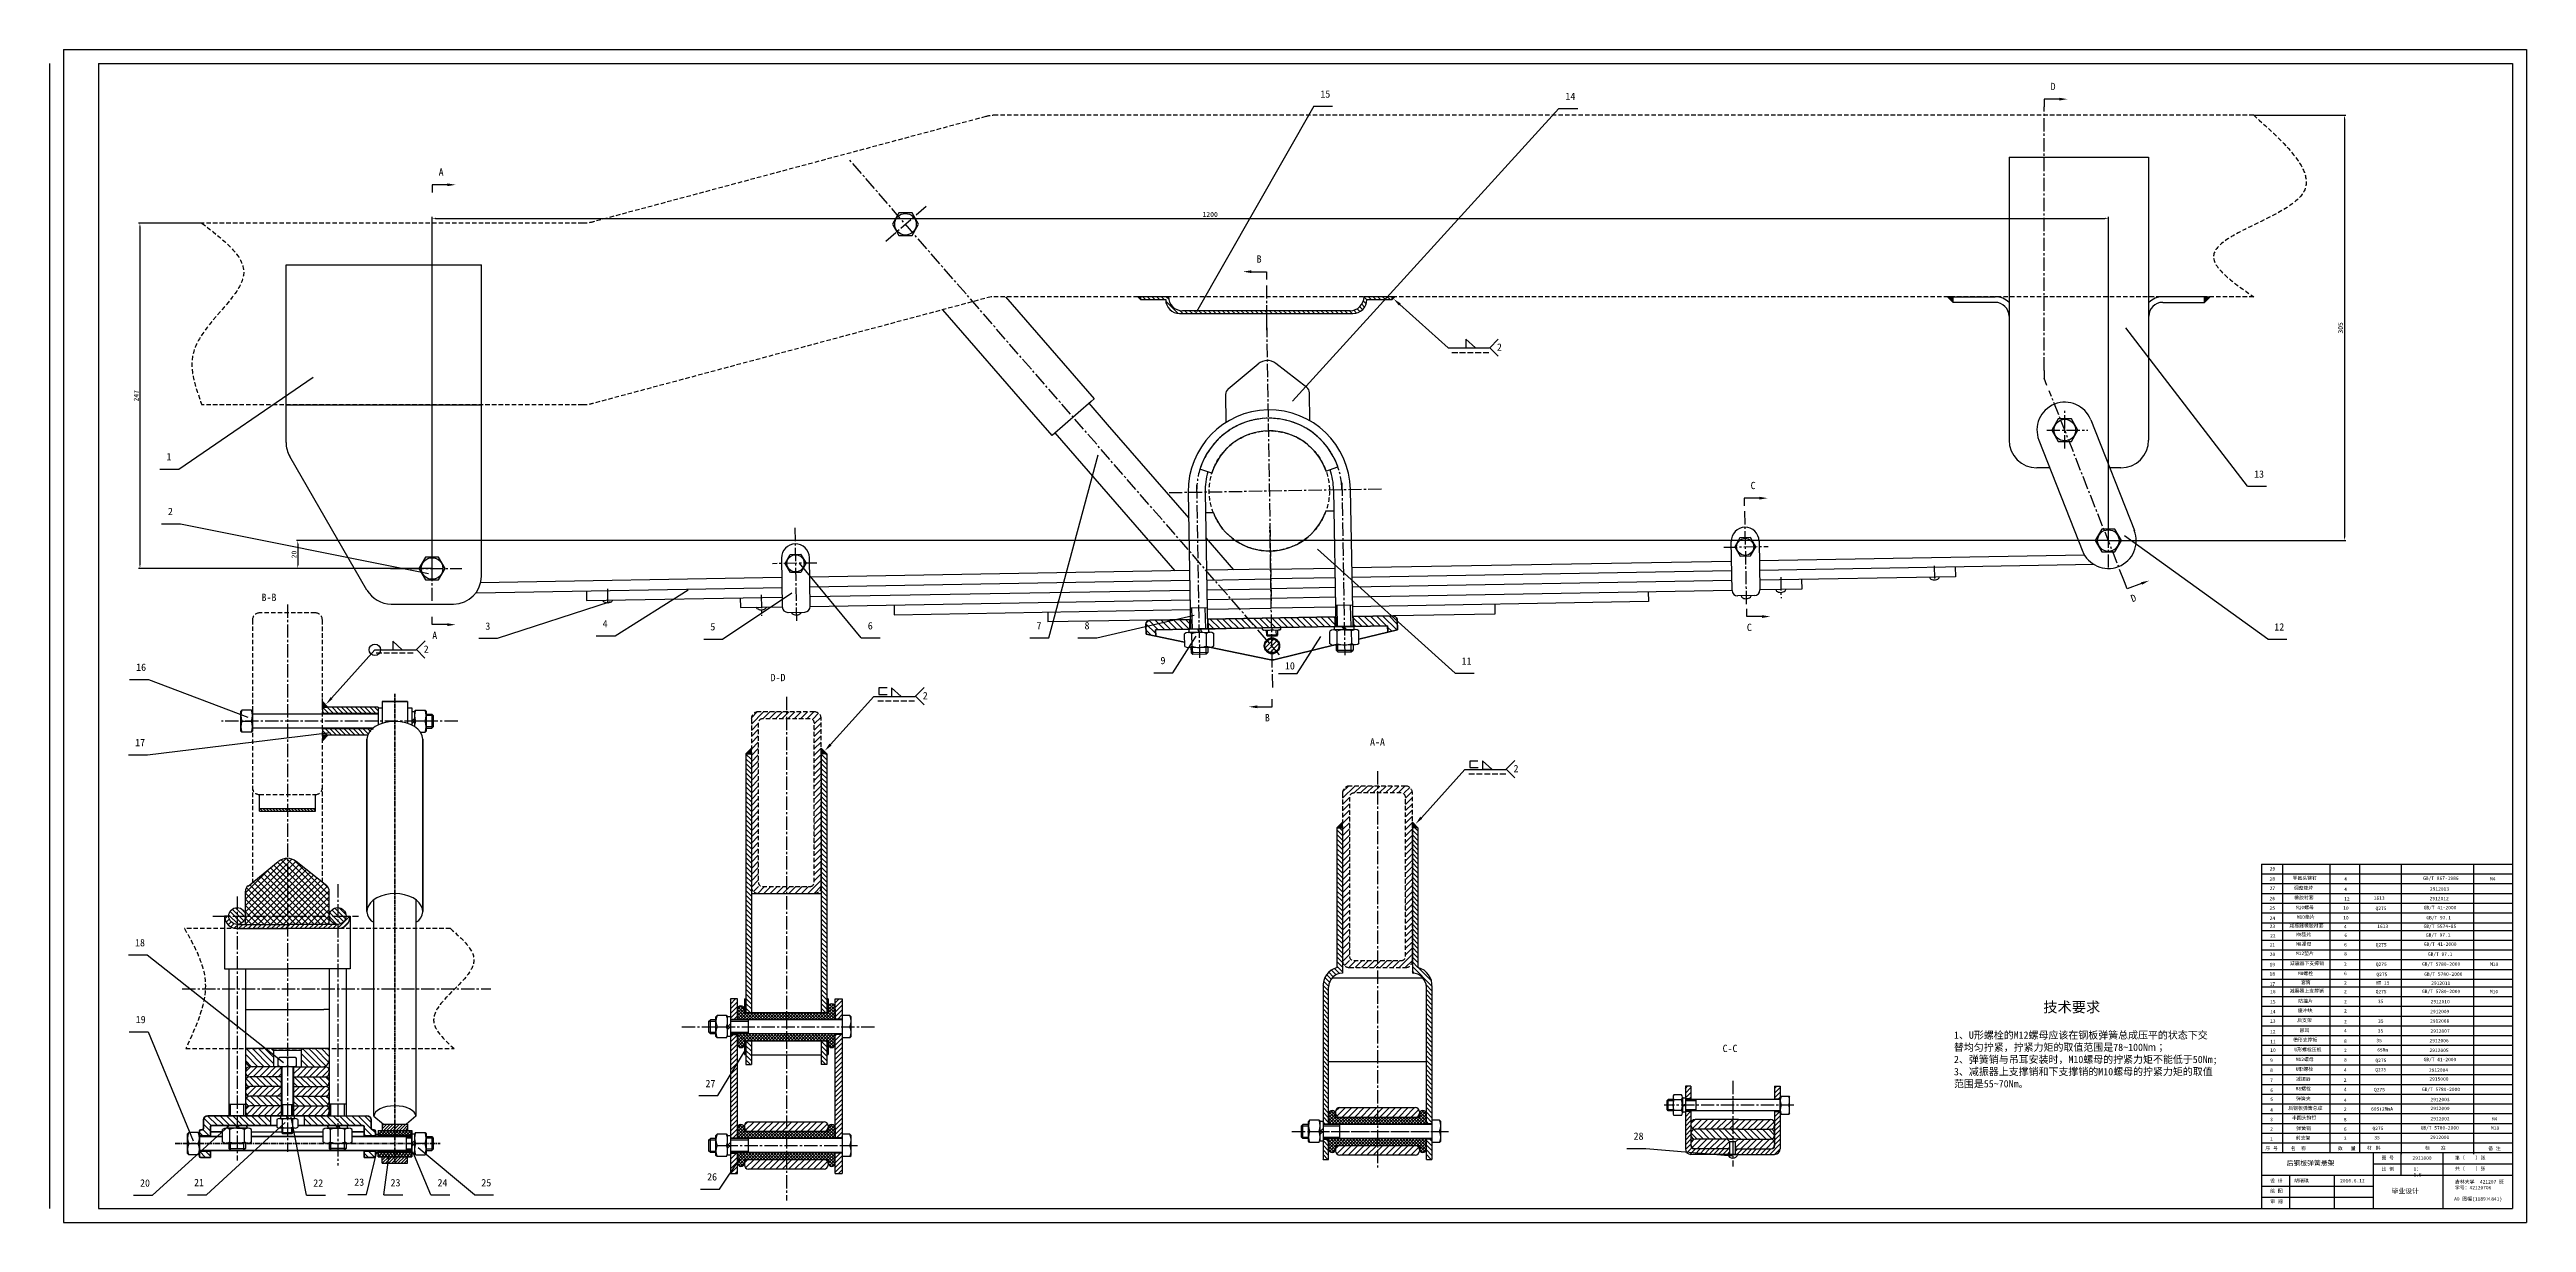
# Model space of a CAD drawing. Header units: millimetres. Extents: x -4667 to 8941, y -1665 to 5310.
# Drawn here: x -2295 to -519, y 4209 to 5050 of the extents above; entities that cross this region are included whole.
import ezdxf

# ---------------------------------------------------------------- set-up
doc = ezdxf.new("R2010")
doc.units = ezdxf.units.MM
doc.linetypes.add('CENTER2', pattern=[28.575, 19.05, -3.175, 3.175, -3.175])
doc.linetypes.add('DASHED2', pattern=[9.525, 6.35, -3.175])
for name, color, linetype in [('尺寸', 4, 'CONTINUOUS'), ('尺寸标注', 3, 'CONTINUOUS'), ('点划线', 6, 'CENTER2'), ('细实线', 3, 'CONTINUOUS'), ('虚线', 4, 'DASHED2')]:
    doc.layers.add(name, color=color, linetype=linetype)
doc.layers.add('粗实线', color=2, linetype='CONTINUOUS', lineweight=30)
doc.styles.get("Standard").update_dxf_attribs({"font": '', "height": 3.5})
doc.styles.get('Standard').set_extended_font_data('SimSun')
doc.dimstyles.new('无偏差$0', dxfattribs={"dimtxt": 3.5, "dimasz": 2.5, "dimexe": 1, "dimexo": 0, "dimgap": 1, "dimtad": 1, "dimtoh": 1, "dimdec": 0, "dimzin": 0, "dimdsep": 46, "dimtxsty": 'Standard', "dimcen": 2.5, "dimclrd": 256, "dimadec": 0, "dimazin": 0, "dimtfac": 1, "dimtdec": 0, "dimtofl": 0, "dimtmove": 0, "dimatfit": 3, "dimfxl": 1, "dimtolj": 1, "dimtzin": 0, "dimarcsym": 0})
pattern_1 = [(135, (-1317.2992, 4254.2194), (-1.686463, -1.686463), [])]

# ---------------------------------------------------------------- blocks, each defined once
blk = doc.blocks.new('*D157')
at = {"layer": '尺寸', "color": 0, "lineweight": -2, "ltscale": 0.5}
for p, q in [((-714.1, 5002.9), (-648, 5002.9)), ((-818.3, 4697.9), (-648, 4697.9))]:
    blk.add_line(p, q, dxfattribs=at)
at = {"layer": '尺寸', "lineweight": -2, "ltscale": 0.5}
blk.add_line((-649, 5000.4), (-649, 4700.4), dxfattribs=at)
at = {"layer": '尺寸', "ltscale": 0.5}
for points in [[(-649.4, 5000.4), (-648.6, 5000.4), (-649, 5002.9)], [(-649.4, 4700.4), (-648.6, 4700.4), (-649, 4697.9)]]:
    blk.add_solid(points, dxfattribs=at)
at = {"layer": '尺寸', "color": 0, "ltscale": 0.5, "insert": (-651.8, 4850.4), "char_height": 3.5, "attachment_point": 5, "rotation": 90}
blk.add_mtext('\\A1;305', dxfattribs=at)
blk = doc.blocks.new('*D158')
at = {"layer": '尺寸', "color": 0, "lineweight": -2, "ltscale": 0.5}
for p, q in [((-2185.3, 4925.5), (-2230.7, 4925.5)), ((-2050.1, 4677.9), (-2230.7, 4677.9))]:
    blk.add_line(p, q, dxfattribs=at)
at = {"layer": '尺寸', "lineweight": -2, "ltscale": 0.5}
blk.add_line((-2229.7, 4923), (-2229.7, 4680.4), dxfattribs=at)
at = {"layer": '尺寸', "ltscale": 0.5}
for points in [[(-2230.1, 4923), (-2229.3, 4923), (-2229.7, 4925.5)], [(-2230.1, 4680.4), (-2229.3, 4680.4), (-2229.7, 4677.9)]]:
    blk.add_solid(points, dxfattribs=at)
at = {"layer": '尺寸', "color": 0, "ltscale": 0.5, "insert": (-2232.4, 4801.7), "char_height": 3.5, "attachment_point": 5, "rotation": 90}
blk.add_mtext('\\A1;247', dxfattribs=at)
blk = doc.blocks.new('*D159')
at = {"layer": '尺寸', "color": 0, "lineweight": -2, "ltscale": 0.5}
for p, q in [((-818.3, 4697.9), (-2117.5, 4697.9)), ((-2020.2, 4677.9), (-2117.5, 4677.9))]:
    blk.add_line(p, q, dxfattribs=at)
at = {"layer": '尺寸', "lineweight": -2, "ltscale": 0.5}
blk.add_line((-2116.5, 4695.4), (-2116.5, 4680.4), dxfattribs=at)
at = {"layer": '尺寸', "ltscale": 0.5}
for points in [[(-2116.9, 4695.4), (-2116.1, 4695.4), (-2116.5, 4697.9)], [(-2116.9, 4680.4), (-2116.1, 4680.4), (-2116.5, 4677.9)]]:
    blk.add_solid(points, dxfattribs=at)
at = {"layer": '尺寸', "color": 0, "ltscale": 0.5, "insert": (-2119.2, 4687.9), "char_height": 3.5, "attachment_point": 5, "rotation": 90}
blk.add_mtext('\\A1;20', dxfattribs=at)
blk = doc.blocks.new('*D160')
at = {"layer": '尺寸', "color": 0, "lineweight": -2, "ltscale": 0.5}
for p, q in [((-2020.2, 4677.9), (-2020.2, 4929.9)), ((-818.3, 4697.9), (-818.3, 4929.9))]:
    blk.add_line(p, q, dxfattribs=at)
at = {"layer": '尺寸', "lineweight": -2, "ltscale": 0.5}
blk.add_line((-2017.7, 4928.9), (-820.8, 4928.9), dxfattribs=at)
at = {"layer": '尺寸', "ltscale": 0.5}
for points in [[(-2017.7, 4929.4), (-2017.7, 4928.5), (-2020.2, 4928.9)], [(-820.8, 4929.4), (-820.8, 4928.5), (-818.3, 4928.9)]]:
    blk.add_solid(points, dxfattribs=at)
at = {"layer": '尺寸', "color": 0, "ltscale": 0.5, "insert": (-1462.3, 4931.7), "char_height": 3.5, "attachment_point": 5}
blk.add_mtext('\\A1;1200', dxfattribs=at)

msp = doc.modelspace()

# ---------------------------------------------------------------- hatches: boundary and pattern name
at = {"layer": '粗实线', "ltscale": 0.5}
for points in [[(-1512.2, 4870.7), (-1512.2, 4872.7), (-1514.2, 4872.7)], [(-1329.9, 4872.7), (-1331.9, 4872.7), (-1331.9, 4870.7)], [(-929.6, 4868.7), (-929.6, 4872.7), (-933.6, 4872.7)], [(-745.3, 4872.7), (-749.3, 4872.7), (-749.3, 4868.7)], [(-2098.9, 4582.4), (-2098.9, 4578.4), (-2094.9, 4578.4)], [(-2094.9, 4558.4), (-2098.9, 4558.4), (-2098.9, 4554.4)], [(-1795.3, 4545.1), (-1791.3, 4545.1), (-1791.3, 4549.1)], [(-1741.2, 4549.1), (-1741.2, 4545.1), (-1737.2, 4545.1)], [(-1371.4, 4491.9), (-1367.4, 4491.9), (-1367.4, 4495.9)], [(-1371.4, 4491.9), (-1367.4, 4491.9), (-1367.4, 4495.9)], [(-1317.3, 4495.9), (-1317.3, 4491.9), (-1313.3, 4491.9)]]:
    msp.add_hatch(color=256, dxfattribs=at).paths.add_polyline_path(points)
at = {"layer": '细实线', "ltscale": 0.5}
h = msp.add_hatch(dxfattribs=at)
h.set_pattern_fill('ANSI31', color=256, scale=1.001583, style=0)
h.set_pattern_definition([(45, (-2154.0195, 4285.5006), (-2.248618, 2.248618), [])])
h.paths.add_polyline_path([(-2034.3, 4851.7, 0.414214), (-2037.4, 4854.7), (-2064.4, 4854.7), (-2064.4, 4847.7), (-2037.4, 4847.7, 0.414214), (-2034.3, 4850.7)], flags=17)
h.paths.add_polyline_path([(-2064.4, 4854.7), (-2091.4, 4854.7, 0.414214), (-2094.4, 4851.7), (-2094.4, 4850.7, 0.414214), (-2091.4, 4847.7), (-2064.4, 4847.7)], flags=17)
h.paths.add_polyline_path([(-2064.4, 4881.7), (-2091.4, 4881.7, 0.414214), (-2094.4, 4878.7), (-2094.4, 4877.7, 0.414214), (-2091.4, 4874.7), (-2064.4, 4874.7)], flags=17)
h.paths.add_polyline_path([(-2034.3, 4877.7), (-2034.3, 4878.7, 0.414214), (-2037.4, 4881.7), (-2064.4, 4881.7), (-2064.4, 4874.7), (-2037.4, 4874.7, 0.414214)], flags=17)
h.paths.add_polyline_path([(-2037.4, 4874.7, 0.414214), (-2034.3, 4877.7), (-2034.3, 4878.7, 0.414214), (-2037.4, 4881.7), (-2064.4, 4881.7), (-2064.4, 4874.7)])
h.paths.add_polyline_path([(-2064.4, 4874.7), (-2064.4, 4881.7), (-2091.4, 4881.7, 0.414214), (-2094.4, 4878.7), (-2094.4, 4877.7, 0.414214), (-2091.4, 4874.7)])
h.paths.add_polyline_path([(-2091.4, 4854.7, 0.414214), (-2094.4, 4851.7), (-2094.4, 4850.7, 0.414214), (-2091.4, 4847.7), (-2064.4, 4847.7), (-2064.4, 4854.7)], flags=17)
h.paths.add_polyline_path([(-2037.4, 4847.7, 0.414214), (-2034.3, 4850.7), (-2034.3, 4851.7, 0.414214), (-2037.4, 4854.7), (-2064.4, 4854.7), (-2064.4, 4847.7)], flags=17)
h.paths.add_polyline_path([(-2128.5, 4313.5), (-2128.5, 4320.6), (-2151, 4320.6, 0.414214), (-2154, 4317.6), (-2154, 4316.5, 0.414214), (-2151, 4313.5)])
h.paths.add_polyline_path([(-2096.9, 4313.5, 0.414214), (-2093.9, 4316.5), (-2093.9, 4317.6, 0.414214), (-2096.9, 4320.6), (-2119.5, 4320.6), (-2119.5, 4313.5)])
h.paths.add_polyline_path([(-2151, 4306.5, 0.414214), (-2154, 4303.5), (-2154, 4302.5, 0.414214), (-2151, 4299.5), (-2128.5, 4299.5), (-2128.5, 4306.5)])
h.paths.add_polyline_path([(-2096.9, 4299.5, 0.414214), (-2093.9, 4302.5), (-2093.9, 4303.5, 0.414214), (-2096.9, 4306.5), (-2119.5, 4306.5), (-2119.5, 4299.5)])
h.paths.add_polyline_path([(-2128.5, 4285.5), (-2128.5, 4292.5), (-2151, 4292.5, 0.414214), (-2154, 4289.5), (-2154, 4288.5, 0.414214), (-2151, 4285.5)])
h.paths.add_polyline_path([(-2096.9, 4285.5, 0.414214), (-2093.9, 4288.5), (-2093.9, 4289.5, 0.414214), (-2096.9, 4292.5), (-2119.5, 4292.5), (-2119.5, 4285.5), (-2119, 4285.5)])
h = msp.add_hatch(dxfattribs=at)
h.set_pattern_fill('ANSI31', color=256, scale=0.751187, angle=90, style=0)
h.set_pattern_definition([(135, (-1512.2165, 4860.7118), (-1.686463, -1.686463), [])])
h.paths.add_polyline_path([(-1350, 4870.7), (-1331.9, 4870.7), (-1331.9, 4872.7), (-1352, 4872.7, -0.414214), (-1362, 4862.7), (-1482.2, 4862.7, -0.414214), (-1492.2, 4872.7), (-1512.2, 4872.7), (-1512.2, 4870.7), (-1494.2, 4870.7, 0.414214), (-1484.2, 4860.7), (-1360, 4860.7, 0.414214)])
h = msp.add_hatch(dxfattribs=at)
h.set_pattern_fill('ANSI31', color=256, scale=1.001583, angle=90, style=0)
h.set_pattern_definition([(135, (-1508.4302, 4629.3605), (-2.24862, -2.24862), [])])
h.paths.add_polyline_path([(-1372.8, 4643.2), (-1418.4, 4642.4), (-1418.2, 4635.4), (-1372.7, 4636.2)])
h.paths.add_polyline_path([(-1418.4, 4642.4), (-1435.2, 4642.1), (-1429.2, 4635.2), (-1418.2, 4635.4)])
h.paths.add_polyline_path([(-1435.2, 4642.1), (-1463.9, 4641.6), (-1463.8, 4634.6), (-1458.8, 4634.7), (-1429.2, 4635.2)])
h.paths.add_polyline_path([(-1476.9, 4641.4), (-1505.5, 4640.9, 0.414214), (-1508.4, 4637.8), (-1508.3, 4630.8), (-1501.3, 4629.4), (-1501.4, 4633.9), (-1476.8, 4634.4)])
h.paths.add_polyline_path([(-1328.2, 4641, 0.414214), (-1331.2, 4643.9), (-1359.8, 4643.4), (-1359.6, 4636.4), (-1354.7, 4636.5), (-1335.1, 4636.8), (-1335, 4632.3), (-1328.1, 4633.9)])
h = msp.add_hatch(dxfattribs=at)
h.set_pattern_fill('ANSI31', color=256, scale=0.75, style=0)
h.set_pattern_definition([(45, (-1423.0129, 4617.3604), (-1.6838, 1.6838), [])])
h.paths.add_polyline_path([(-1418, 4622.3), (-1421.3, 4626.1, 0.215219), (-1423, 4622.4, 0.419314), (-1417.9, 4617.4)])
h.paths.add_polyline_path([(-1418.1, 4627.4, 0.17822), (-1421.3, 4626.1), (-1418, 4622.3)])
h.paths.add_polyline_path([(-1418.1, 4627.4), (-1418, 4622.3), (-1414.7, 4618.6, 0.219105), (-1413, 4622.4, 0.419314)])
h.paths.add_polyline_path([(-1418, 4622.3), (-1417.9, 4617.4, 0.174393), (-1414.7, 4618.6)])
h = msp.add_hatch(dxfattribs=at)
h.set_pattern_fill('ANSI31', color=256, scale=0.751187, angle=90, style=0)
h.set_pattern_definition([(135, (-2098.9324, 4558.3952), (-1.68646, -1.68646), [])])
h.paths.add_polyline_path([(-2058.9, 4578.4), (-2098.9, 4578.4), (-2098.9, 4573.9), (-2058.9, 4573.9)])
edge = h.paths.add_edge_path()
edge.add_ellipse((-2046.9, 4555.4), major_axis=(-20, 0), ratio=0.642788, start_angle=324.1852, end_angle=346.4008, ccw=False)
edge.add_line((-2063.1, 4562.9), (-2098.9, 4562.9))
edge.add_line((-2098.9, 4562.9), (-2098.9, 4558.9))
edge.add_line((-2098.9, 4558.9), (-2098.9, 4558.4))
edge.add_line((-2098.9, 4558.4), (-2094.9, 4558.4))
edge.add_line((-2094.9, 4558.4), (-2066.3, 4558.4))
h = msp.add_hatch(dxfattribs=at)
h.set_pattern_fill('ANSI31', color=256, scale=0.751187, angle=90, style=0)
h.set_pattern_definition([(135, (-1795.2692, 4322.188), (-1.686463, -1.686463), [])])
h.paths.add_polyline_path([(-1791.3, 4445.9), (-1791.3, 4545.1), (-1795.3, 4545.1), (-1795.3, 4369.3), (-1795.3, 4359.3), (-1791.3, 4359.3)])
h.paths.add_polyline_path([(-1741.2, 4359.3), (-1737.2, 4359.3), (-1737.2, 4369.3), (-1737.2, 4545.1), (-1741.2, 4545.1), (-1741.2, 4445.9)])
h.paths.add_polyline_path([(-1741.2, 4322.2), (-1737.2, 4322.2), (-1737.2, 4329.3), (-1737.2, 4339.3), (-1741.2, 4339.3)])
h.paths.add_polyline_path([(-1791.3, 4339.3), (-1795.3, 4339.3), (-1795.3, 4329.3), (-1795.3, 4322.2), (-1791.3, 4322.2)])
h = msp.add_hatch(dxfattribs=at)
h.set_pattern_fill('ANSI31', color=256, scale=0.500792, angle=90, style=0)
h.set_pattern_definition([(135, (-2144.0037, 4503.8124), (-1.12431, -1.12431), [])])
h.paths.add_polyline_path([(-2124, 4505.8), (-2144, 4505.8), (-2144, 4503.8), (-2124, 4503.8)])
h.paths.add_polyline_path([(-2103.9, 4505.8), (-2124, 4505.8), (-2124, 4503.8), (-2103.9, 4503.8)])
h = msp.add_hatch(dxfattribs=at)
h.set_pattern_fill('ANSI31', color=256, scale=0.751187, angle=90, style=0)
h.set_pattern_definition(pattern_1)
h.paths.add_polyline_path([(-1381.4, 4377.7, -0.367728), (-1371.4, 4391.7), (-1371.4, 4491.9), (-1371.4, 4491.9), (-1367.4, 4491.9), (-1367.4, 4387.7, 0.414214), (-1377.4, 4377.7), (-1377.4, 4279.8), (-1381.4, 4279.8)])
h.paths.add_polyline_path([(-1381.4, 4263.2), (-1381.4, 4268.7), (-1377.4, 4268.7), (-1377.4, 4261.7), (-1377.4, 4254.2), (-1381.4, 4254.2)])
h = msp.add_hatch(dxfattribs=at)
h.set_pattern_fill('ANSI31', color=256, scale=0.751187, angle=90, style=0)
h.set_pattern_definition(pattern_1)
h.paths.add_polyline_path([(-1303.3, 4377.7, 0.367728), (-1313.3, 4391.7), (-1313.3, 4491.9), (-1313.3, 4491.9), (-1317.3, 4491.9), (-1317.3, 4387.7, -0.414214), (-1307.3, 4377.7), (-1307.3, 4279.8), (-1303.3, 4279.8)])
h.paths.add_polyline_path([(-1303.3, 4263.2), (-1303.3, 4268.7), (-1307.3, 4268.7), (-1307.3, 4261.7), (-1307.3, 4254.2), (-1303.3, 4254.2)])
h = msp.add_hatch(dxfattribs=at)
h.set_pattern_fill('ANSI37', color=256, scale=1.001583, angle=90, style=0)
h.set_pattern_definition([(135, (-2154.0195, 4422.7175), (-2.24862, -2.24862), []), (225, (-2154.0195, 4422.7175), (2.24862, -2.24862), [])])
h.paths.add_polyline_path([(-2124, 4428.7), (-2093.9, 4428.7), (-2093.9, 4446.4, 0.226756), (-2095.8, 4450.3), (-2117.7, 4467.9, 0.171363), (-2124, 4470.1)])
h.paths.add_polyline_path([(-2124, 4470.1, 0.171363), (-2130.3, 4467.9), (-2152.2, 4450.3, 0.226756), (-2154, 4446.4), (-2154, 4428.7), (-2124, 4428.7)])
h.paths.add_polyline_path([(-2124, 4422.7), (-2124, 4428.7), (-2154, 4428.7), (-2154, 4422.7)])
h.paths.add_polyline_path([(-2093.9, 4422.7), (-2093.9, 4428.7), (-2124, 4428.7), (-2124, 4422.7)])
h = msp.add_hatch(dxfattribs=at)
h.set_pattern_fill('ANSI31', color=256, scale=0.751187, style=0)
h.set_pattern_definition([(45, (-2169.0432, 4419.7127), (-1.686463, 1.686463), [])])
h.paths.add_polyline_path([(-2124, 4422.7), (-2160, 4422.7), (-2160, 4419.7), (-2124, 4419.7)])
h.paths.add_polyline_path([(-2087.9, 4422.7), (-2124, 4422.7), (-2124, 4419.7), (-2087.9, 4419.7)])
h.paths.add_polyline_path([(-2078.9, 4428.7), (-2081.9, 4428.7, -0.414214), (-2087.9, 4422.7), (-2087.9, 4419.7, 0.414214)])
h.paths.add_polyline_path([(-2166, 4428.7), (-2169, 4428.7, 0.414214), (-2160, 4419.7), (-2160, 4422.7, -0.414214)])
h = msp.add_hatch(dxfattribs=at)
h.set_pattern_fill('ANSI31', color=256, scale=0.751187, angle=90, style=0)
h.set_pattern_definition([(135, (-2166.0385, 4422.7175), (-1.686463, -1.686463), [])])
h.paths.add_polyline_path([(-2160, 4434.7, 0.414214), (-2166, 4428.7), (-2160, 4428.7)])
h.paths.add_polyline_path([(-2154, 4428.7, 0.414214), (-2160, 4434.7), (-2160, 4428.7)])
h.paths.add_polyline_path([(-2154, 4428.7), (-2160, 4428.7), (-2160, 4422.7, 0.414214)])
h.paths.add_polyline_path([(-2160, 4428.7), (-2166, 4428.7, 0.414214), (-2160, 4422.7)])
h.paths.add_polyline_path([(-2087.9, 4434.7, 0.414214), (-2093.9, 4428.7), (-2087.9, 4428.7)])
h.paths.add_polyline_path([(-2081.9, 4428.7, 0.414214), (-2087.9, 4434.7), (-2087.9, 4428.7)])
h.paths.add_polyline_path([(-2087.9, 4422.7, 0.414214), (-2081.9, 4428.7), (-2087.9, 4428.7)])
h.paths.add_polyline_path([(-2087.9, 4422.7), (-2087.9, 4428.7), (-2093.9, 4428.7, 0.414214)])
h = msp.add_hatch(dxfattribs=at)
h.set_pattern_fill('ANSI31', color=256, scale=0.751187, style=0)
h.set_pattern_definition([(45, (-1806.2866, 4244.1483), (-1.686463, 1.686463), [])])
h.paths.add_polyline_path([(-1726.2, 4343.8), (-1731.2, 4343.8), (-1731.2, 4336.8), (-1731.2, 4269.7), (-1726.2, 4269.7)])
h.paths.add_polyline_path([(-1801.3, 4343.8), (-1806.3, 4343.8), (-1806.3, 4269.7), (-1801.3, 4269.7)])
h.paths.add_polyline_path([(-1801.3, 4258.7), (-1806.3, 4258.7), (-1806.3, 4244.1), (-1801.3, 4244.1)])
h.paths.add_polyline_path([(-1726.2, 4258.7), (-1731.2, 4258.7), (-1731.2, 4251.7), (-1731.2, 4244.1), (-1726.2, 4244.1)])
h.paths.add_polyline_path([(-1726.2, 4369.3), (-1731.2, 4369.3), (-1731.2, 4354.8), (-1726.2, 4354.8)])
h.paths.add_polyline_path([(-1801.3, 4369.3), (-1806.3, 4369.3), (-1806.3, 4354.8), (-1801.3, 4354.8)])
h = msp.add_hatch(dxfattribs=at)
h.set_pattern_fill('ANSI37', color=256, scale=0.500792, angle=90, style=0)
h.set_pattern_definition([(135, (-1801.2787, 4249.1562), (-1.124309, -1.124309), []), (225, (-1801.2787, 4249.1562), (1.124309, -1.124309), [])])
h.paths.add_polyline_path([(-1731.2, 4361.8), (-1731.2, 4363.3, 0.414214), (-1733.7, 4365.8, 0.414214), (-1736.2, 4363.3), (-1736.2, 4362.3), (-1736.2, 4359.3), (-1766.2, 4359.3), (-1766.2, 4354.3), (-1731.2, 4354.3)])
h.paths.add_polyline_path([(-1731.2, 4344.3), (-1766.2, 4344.3), (-1766.2, 4339.3), (-1736.2, 4339.3), (-1736.2, 4336.8, 0.414214), (-1733.7, 4334.3, 0.414214), (-1731.2, 4336.8)])
h.paths.add_polyline_path([(-1766.2, 4344.3), (-1801.3, 4344.3), (-1801.3, 4336.8, 0.414214), (-1798.8, 4334.3, 0.414214), (-1796.3, 4336.8), (-1796.3, 4339.3), (-1766.2, 4339.3)])
h.paths.add_polyline_path([(-1766.2, 4359.3), (-1796.3, 4359.3), (-1796.3, 4361.8, 0.414214), (-1798.8, 4364.3, 0.414214), (-1801.3, 4361.8), (-1801.3, 4354.3), (-1766.2, 4354.3)])
h.paths.add_polyline_path([(-1766.2, 4274.2), (-1796.3, 4274.2), (-1796.3, 4276.7, 0.414214), (-1798.8, 4279.2, 0.414214), (-1801.3, 4276.7), (-1801.3, 4269.2), (-1766.2, 4269.2)])
h.paths.add_polyline_path([(-1731.2, 4276.7, 0.414214), (-1733.7, 4279.2, 0.414214), (-1736.2, 4276.7), (-1736.2, 4274.2), (-1766.2, 4274.2), (-1766.2, 4269.2), (-1731.2, 4269.2)])
h.paths.add_polyline_path([(-1731.2, 4259.2), (-1766.2, 4259.2), (-1766.2, 4254.2), (-1736.2, 4254.2), (-1736.2, 4251.7, 0.414214), (-1733.7, 4249.2, 0.414214), (-1731.2, 4251.7)])
h.paths.add_polyline_path([(-1766.2, 4259.2), (-1801.3, 4259.2), (-1801.3, 4251.7, 0.414214), (-1798.8, 4249.2, 0.414214), (-1796.3, 4251.7), (-1796.3, 4254.2), (-1766.2, 4254.2)])
h = msp.add_hatch(dxfattribs=at)
h.set_pattern_fill('ANSI31', color=256, scale=1.001583, angle=90, style=0)
h.set_pattern_definition([(135, (-2154.0195, 4320.556), (-2.24862, -2.24862), [])])
h.paths.add_polyline_path([(-2134, 4320.6), (-2134, 4333.6), (-2154, 4333.6), (-2154, 4325.6, 0.414214), (-2149, 4320.6)])
h.paths.add_polyline_path([(-2098.9, 4320.6, 0.414214), (-2093.9, 4325.6), (-2093.9, 4333.6), (-2114, 4333.6), (-2114, 4320.6)])
h = msp.add_hatch(dxfattribs=at)
h.set_pattern_fill('ANSI31', color=256, scale=1.001583, angle=90, style=0)
h.set_pattern_definition([(135, (-2187.0717, 4255.453), (-2.24862, -2.24862), [])])
h.paths.add_polyline_path([(-2136, 4285.5), (-2160, 4285.5), (-2160, 4278.5), (-2153.5, 4278.5), (-2136, 4278.5)])
h.paths.add_polyline_path([(-2160, 4285.5), (-2181.1, 4285.5, 0.414214), (-2184.1, 4282.5), (-2184.1, 4276.5, -0.414214), (-2185.1, 4275.5), (-2186.1, 4275.5, 0.414214), (-2187.1, 4274.5), (-2187.1, 4271), (-2179.1, 4271), (-2179.1, 4277.5, -0.414214), (-2178.1, 4278.5), (-2160, 4278.5)])
h.paths.add_polyline_path([(-2179.1, 4260), (-2187.1, 4260), (-2187.1, 4258.4), (-2187.1, 4256.5, 0.414214), (-2186.1, 4255.5), (-2179.1, 4255.5)])
h.paths.add_polyline_path([(-2087.9, 4285.5), (-2112, 4285.5), (-2112, 4278.5), (-2087.9, 4278.5)])
h.paths.add_polyline_path([(-2063.9, 4282.5, 0.414214), (-2066.9, 4285.5), (-2087.9, 4285.5), (-2087.9, 4278.5), (-2069.9, 4278.5, -0.414214), (-2068.9, 4277.5), (-2068.9, 4271), (-2060.9, 4271), (-2060.9, 4274.5, 0.414214), (-2061.9, 4275.5), (-2062.9, 4275.5, -0.414214), (-2063.9, 4276.5)])
h.paths.add_polyline_path([(-2060.9, 4260), (-2068.9, 4260), (-2068.9, 4255.5), (-2063.9, 4255.5), (-2061.9, 4255.5, 0.414214), (-2060.9, 4256.5)])
h.paths.add_polyline_path([(-2093.9, 4295.5), (-2093.9, 4296.5, 0.414214), (-2096.9, 4299.5), (-2119.5, 4299.5), (-2119.5, 4292.5), (-2096.9, 4292.5, 0.414214)])
h.paths.add_polyline_path([(-2128.5, 4299.5), (-2151, 4299.5, 0.414214), (-2154, 4296.5), (-2154, 4295.5, 0.414214), (-2151, 4292.5), (-2128.5, 4292.5)])
h.paths.add_polyline_path([(-2128.5, 4313.5), (-2151, 4313.5, 0.414214), (-2154, 4310.5), (-2154, 4309.5, 0.414214), (-2151, 4306.5), (-2128.5, 4306.5)])
h.paths.add_polyline_path([(-2093.9, 4309.5), (-2093.9, 4310.5, 0.414214), (-2096.9, 4313.5), (-2119.5, 4313.5), (-2119.5, 4306.5), (-2096.9, 4306.5, 0.414214)])
h = msp.add_hatch(dxfattribs=at)
h.set_pattern_fill('ANSI31', color=256, scale=0.75, style=0)
h.set_pattern_definition([(45, (-1121.6473, 4257.8013), (-1.6838, 1.6838), [])])
h.paths.add_polyline_path([(-1053.6, 4288.6), (-1057.6, 4288.6), (-1057.6, 4275.8), (-1057.6, 4268.8), (-1057.6, 4264.8, -0.414214), (-1060.6, 4261.8), (-1085.6, 4261.8), (-1085.6, 4257.8), (-1083.9, 4257.8), (-1057.6, 4257.8, 0.414214), (-1053.6, 4261.8)])
h.paths.add_polyline_path([(-1089.6, 4257.8), (-1089.6, 4261.8), (-1114.6, 4261.8), (-1115.6, 4261.8, -0.414214), (-1117.6, 4263.8), (-1117.6, 4268.8), (-1117.6, 4275.8), (-1117.6, 4288.6), (-1121.6, 4288.6), (-1121.6, 4288.1), (-1121.6, 4261.8, 0.414214), (-1117.6, 4257.8)])
h.paths.add_polyline_path([(-1117.6, 4306.6), (-1121.6, 4306.6), (-1121.6, 4297.6), (-1117.6, 4297.6)])
h.paths.add_polyline_path([(-1057.6, 4297.6), (-1053.6, 4297.6), (-1053.6, 4306.6), (-1057.6, 4306.6)])
h = msp.add_hatch(dxfattribs=at)
h.set_pattern_fill('ANSI31', color=256, scale=1.001583, style=0)
h.set_pattern_definition([(45, (-1796.2708, 4247.153), (-2.24862, 2.24862), [])])
h.paths.add_polyline_path([(-1766.2, 4281.2), (-1793.3, 4281.2, 0.414214), (-1796.3, 4278.2), (-1796.3, 4277.2, 0.414214), (-1793.3, 4274.2), (-1766.2, 4274.2)])
h.paths.add_polyline_path([(-1736.2, 4277.2), (-1736.2, 4278.2, 0.414214), (-1739.2, 4281.2), (-1766.2, 4281.2), (-1766.2, 4274.2), (-1739.2, 4274.2, 0.414214)])
h.paths.add_polyline_path([(-1736.2, 4250.2), (-1736.2, 4251.2, 0.414214), (-1739.2, 4254.2), (-1766.2, 4254.2), (-1766.2, 4247.2), (-1739.2, 4247.2, 0.414214)])
h.paths.add_polyline_path([(-1766.2, 4254.2), (-1793.3, 4254.2, 0.414214), (-1796.3, 4251.2), (-1796.3, 4250.2, 0.414214), (-1793.3, 4247.2), (-1766.2, 4247.2)])
h = msp.add_hatch(dxfattribs=at)
h.set_pattern_fill('ANSI37', color=256, scale=0.500792, angle=90, style=0)
h.set_pattern_definition([(135, (-1377.3941, 4259.2273), (-1.12431, -1.12431), []), (225, (-1377.3941, 4259.2273), (1.12431, -1.12431), [])])
h.paths.add_polyline_path([(-1342.3, 4284.3), (-1342.3, 4279.3), (-1307.3, 4279.3), (-1307.3, 4286.8, 0.414214), (-1309.8, 4289.3, 0.414214), (-1312.3, 4286.8), (-1312.3, 4284.3)])
h.paths.add_polyline_path([(-1372.4, 4284.3), (-1372.4, 4286.8, 0.414214), (-1374.9, 4289.3, 0.414214), (-1377.4, 4286.8), (-1377.4, 4279.3), (-1342.3, 4279.3), (-1342.3, 4284.3)])
h.paths.add_polyline_path([(-1377.4, 4269.2), (-1377.4, 4261.7, 0.414214), (-1374.9, 4259.2, 0.414214), (-1372.4, 4261.7), (-1372.4, 4264.2), (-1342.3, 4264.2), (-1342.3, 4269.2)])
h.paths.add_polyline_path([(-1342.3, 4269.2), (-1342.3, 4264.2), (-1312.3, 4264.2), (-1312.3, 4261.7, 0.414214), (-1309.8, 4259.2, 0.414214), (-1307.3, 4261.7), (-1307.3, 4269.2)])
h = msp.add_hatch(dxfattribs=at)
h.set_pattern_fill('ANSI31', color=256, scale=1.001583, style=0)
h.set_pattern_definition([(45, (-1372.3862, 4257.224), (-2.24862, 2.24862), [])])
h.paths.add_polyline_path([(-1342.3, 4284.3), (-1342.3, 4291.3), (-1369.4, 4291.3, 0.414214), (-1372.4, 4288.3), (-1372.4, 4287.3, 0.414214), (-1369.4, 4284.3)])
h.paths.add_polyline_path([(-1315.3, 4284.3, 0.414214), (-1312.3, 4287.3), (-1312.3, 4288.3, 0.414214), (-1315.3, 4291.3), (-1342.3, 4291.3), (-1342.3, 4284.3)])
h.paths.add_polyline_path([(-1342.3, 4264.2), (-1342.3, 4257.2), (-1315.3, 4257.2, 0.414214), (-1312.3, 4260.2), (-1312.3, 4261.2, 0.414214), (-1315.3, 4264.2)])
h.paths.add_polyline_path([(-1342.3, 4257.2), (-1342.3, 4264.2), (-1369.4, 4264.2, 0.414214), (-1372.4, 4261.2), (-1372.4, 4260.2, 0.414214), (-1369.4, 4257.2)])
h = msp.add_hatch(dxfattribs=at)
h.set_pattern_fill('ANSI31', color=256, style=0)
h.set_pattern_definition([(45, (-1117.6473, 4261.8013), (-2.24506, 2.24506), [])])
h.paths.add_polyline_path([(-1114.6, 4282.8, 0.414214), (-1117.6, 4279.8), (-1117.6, 4278.8, 0.414214), (-1114.6, 4275.8), (-1087.6, 4275.8), (-1087.6, 4282.8)])
h.paths.add_polyline_path([(-1083.6, 4282.8), (-1087.6, 4282.8), (-1087.6, 4275.8), (-1083.6, 4275.8), (-1060.6, 4275.8, 0.414214), (-1057.6, 4278.8), (-1057.6, 4279.8, 0.414214), (-1060.6, 4282.8)])
h.paths.add_polyline_path([(-1083.6, 4268.8), (-1085.6, 4266.8), (-1085.6, 4261.8), (-1060.6, 4261.8, 0.414214), (-1057.6, 4264.8), (-1057.6, 4265.8, 0.414214), (-1060.6, 4268.8)])
h.paths.add_polyline_path([(-1114.6, 4268.8, 0.414214), (-1117.6, 4265.8), (-1117.6, 4264.8, 0.414214), (-1114.6, 4261.8), (-1089.6, 4261.8), (-1089.6, 4266.8), (-1091.7, 4268.8)])
h = msp.add_hatch(dxfattribs=at)
h.set_pattern_fill('ANSI37', color=256, scale=0.500792, style=0)
h.set_pattern_definition([(45, (-2058.8691, 4255.9539), (-1.12431, 1.12431), []), (135, (-2058.8691, 4255.9539), (-1.12431, -1.12431), [])])
h.paths.add_polyline_path([(-2046.9, 4275), (-2058.9, 4275), (-2058.9, 4271.5), (-2046.9, 4271.5)])
h.paths.add_polyline_path([(-2034.8, 4275), (-2046.9, 4275), (-2046.9, 4271.5), (-2034.8, 4271.5), (-2034.8, 4272.5)])
h.paths.add_polyline_path([(-2034.8, 4259.5), (-2046.9, 4259.5), (-2046.9, 4256), (-2034.8, 4256)])
h.paths.add_polyline_path([(-2046.9, 4259.5), (-2058.9, 4259.5), (-2058.9, 4256), (-2046.9, 4256)])
h = msp.add_hatch(dxfattribs=at)
h.set_pattern_fill('ANSI31', color=256, scale=0.500792, style=0)
h.set_pattern_definition([(45, (-2055.8644, 4251.4468), (-1.12431, 1.12431), [])])
h.paths.add_polyline_path([(-2046.9, 4279.5), (-2046.9, 4275), (-2037.8, 4275), (-2037.8, 4279.5)])
h.paths.add_polyline_path([(-2037.8, 4251.4), (-2037.8, 4256), (-2055.9, 4256), (-2055.9, 4251.4)])
h.paths.add_polyline_path([(-2046.9, 4275), (-2046.9, 4279.5), (-2055.9, 4279.5), (-2055.9, 4275)])
h = msp.add_hatch(dxfattribs=at)
h.set_pattern_fill('ANSI31', color=256, angle=90, style=0)
h.set_pattern_definition([(135, (-1117.6473, 4268.8013), (-2.24506, -2.24506), [])])
h.paths.add_polyline_path([(-1087.6, 4268.8), (-1087.6, 4275.8), (-1114.6, 4275.8, 0.414214), (-1117.6, 4272.8), (-1117.6, 4271.8, 0.414214), (-1114.6, 4268.8)])
h.paths.add_polyline_path([(-1060.6, 4268.8, 0.414214), (-1057.6, 4271.8), (-1057.6, 4272.8, 0.414214), (-1060.6, 4275.8), (-1083.6, 4275.8), (-1087.6, 4275.8), (-1087.6, 4268.8), (-1085.6, 4268.8), (-1083.6, 4268.8)])
at = {"layer": '虚线', "ltscale": 0.5}
h = msp.add_hatch(dxfattribs=at)
h.set_pattern_fill('ANSI31', color=256, scale=1.001583, style=0)
h.set_pattern_definition([(45, (-1791.263, 4444.921), (-2.24862, 2.24862), [])])
h.paths.add_polyline_path([(-1746.2, 4449.9), (-1766.2, 4449.9), (-1766.2, 4444.9), (-1746.2, 4444.9, 0.414214), (-1741.2, 4449.9), (-1741.2, 4545.1), (-1741.2, 4570.1, 0.414214), (-1746.2, 4575.1), (-1766.2, 4575.1), (-1766.2, 4570.1), (-1746.2, 4570.1)])
h.paths.add_polyline_path([(-1786.3, 4570.1), (-1766.2, 4570.1), (-1766.2, 4575.1), (-1786.3, 4575.1, 0.414214), (-1791.3, 4570.1), (-1791.3, 4449.9, 0.414214), (-1786.3, 4444.9), (-1766.2, 4444.9), (-1766.2, 4449.9), (-1786.3, 4449.9)])
h = msp.add_hatch(dxfattribs=at)
h.set_pattern_fill('ANSI31', color=256, scale=1.001583, style=0)
h.set_pattern_definition([(45, (-1367.3783, 4391.6965), (-2.24862, 2.24862), [])])
h.paths.add_polyline_path([(-1322.3, 4396.7), (-1342.3, 4396.7), (-1342.3, 4391.7), (-1322.3, 4391.7, 0.414214), (-1317.3, 4396.7), (-1317.3, 4491.9), (-1317.3, 4516.9, 0.414214), (-1322.3, 4521.9), (-1342.3, 4521.9), (-1342.3, 4516.9), (-1322.3, 4516.9)])
h.paths.add_polyline_path([(-1362.4, 4516.9), (-1342.3, 4516.9), (-1342.3, 4521.9), (-1362.4, 4521.9, 0.414214), (-1367.4, 4516.9), (-1367.4, 4396.7, 0.414214), (-1362.4, 4391.7), (-1342.3, 4391.7), (-1342.3, 4396.7), (-1362.4, 4396.7)])

# ---------------------------------------------------------------- linework, layer by layer
at = {"layer": '尺寸', "ltscale": 0.5}
for p, q in [((-1289, 4832.8), (-1284.8, 4832.8)), ((-1283.5, 4832.8), (-1279.3, 4832.8)), ((-1278.9, 4842.2), (-1278.9, 4836.1)), ((-1272.1, 4836.1), (-1278.9, 4842.2)), ((-1278.9, 4836.1), (-1272.1, 4836.1)), ((-1277.8, 4832.8), (-1273.7, 4832.8)), ((-1272.3, 4832.8), (-1268.1, 4832.8)), ((-1266.6, 4832.8), (-1262.5, 4832.8)), ((-2048.4, 4625.7), (-2048.4, 4619.6)), ((-2041.6, 4619.6), (-2048.4, 4625.7)), ((-2048.4, 4619.6), (-2041.6, 4619.6)), ((-2060.3, 4617.3), (-2056.2, 4617.3)), ((-2054.8, 4617.3), (-2050.7, 4617.3)), ((-2049.2, 4617.3), (-2045.1, 4617.3)), ((-2043.6, 4617.3), (-2039.5, 4617.3)), ((-2037.9, 4617.3), (-2033.8, 4617.3)), ((-1700.7, 4582.9), (-1696.6, 4582.9)), ((-1693.9, 4592.2), (-1699.8, 4592.2)), ((-1699.8, 4592.2), (-1699.8, 4587.5)), ((-1699.8, 4587.5), (-1693.8, 4587.5)), ((-1695.2, 4582.9), (-1691.1, 4582.9)), ((-1690.7, 4592.3), (-1690.7, 4586.2)), ((-1683.9, 4586.2), (-1690.7, 4592.3)), ((-1690.7, 4586.2), (-1683.9, 4586.2)), ((-1689.6, 4582.9), (-1685.5, 4582.9)), ((-1684, 4582.9), (-1679.9, 4582.9)), ((-1678.3, 4582.9), (-1674.2, 4582.9)), ((-1276.9, 4530.6), (-1272.7, 4530.6)), ((-1270.3, 4539.8), (-1276.2, 4539.8)), ((-1276.2, 4539.8), (-1276.2, 4535.2)), ((-1276.2, 4535.2), (-1270.2, 4535.2)), ((-1271.4, 4530.6), (-1267.2, 4530.6)), ((-1267, 4539.9), (-1267, 4533.9)), ((-1260.3, 4533.9), (-1267, 4539.9)), ((-1267, 4533.9), (-1260.3, 4533.9)), ((-1265.7, 4530.6), (-1261.6, 4530.6)), ((-1260.2, 4530.6), (-1256.1, 4530.6)), ((-1254.5, 4530.6), (-1250.4, 4530.6))]:
    msp.add_line(p, q, dxfattribs=at)
msp.add_circle((-2061.2, 4619.6), 4.11, dxfattribs=at)
at = {"layer": '尺寸标注'}
for p, q in [((-708.5, 4458.9), (-528.5, 4458.9)), ((-708.5, 4444.9), (-528.5, 4444.9)), ((-708.5, 4437.9), (-528.5, 4437.9)), ((-708.5, 4430.9), (-528.5, 4430.9)), ((-708.5, 4423.9), (-528.5, 4423.9)), ((-708.5, 4404.4), (-528.5, 4404.4)), ((-708.5, 4397.4), (-528.5, 4397.4)), ((-708.5, 4390.4), (-528.5, 4390.4)), ((-708.5, 4383.4), (-528.5, 4383.4))]:
    msp.add_line(p, q, dxfattribs=at)
at = {"layer": '点划线', "ltscale": 0.5}
for p, q in [((-864.4, 4819.8), (-864.4, 5008.9)), ((-1412.5, 4615.9), (-1721, 4971)), ((-1694.8, 4912.6), (-1665.7, 4937.9)), ((-1421.9, 4880.9), (-1421.9, 4853.2)), ((-1421.9, 4853.2), (-1418.5, 4653.1)), ((-806.7, 4668.4), (-860.7, 4805.3)), ((-849.5, 4764), (-849.5, 4792.1)), ((-862.5, 4777.1), (-832.9, 4777.1)), ((-1491.8, 4732.3), (-1339.5, 4734.9)), ((-1472.1, 4737.6), (-1469.9, 4613.8)), ((-1367.9, 4739.4), (-1365.8, 4615.7)), ((-1760.1, 4707), (-1758.9, 4640.4)), ((-1417.5, 4592.6), (-1419.5, 4707.7)), ((-1079.1, 4718.9), (-1077.9, 4652.2)), ((-818.3, 4678.5), (-818.3, 4716.9)), ((-2020.2, 4654.6), (-2020.2, 4697.9)), ((-1094, 4693.1), (-1062.1, 4693.7)), ((-2050.1, 4677.9), (-1998.8, 4677.9)), ((-1744.3, 4681.8), (-1776.2, 4681.3)), ((-1053.2, 4671.7), (-1053, 4656.6)), ((-943.2, 4679.8), (-943, 4670.6)), ((-1894.5, 4663.3), (-1894.4, 4654)), ((-1784.3, 4659), (-1784, 4643.9)), ((-2124, 4652.1), (-2124, 4259.6)), ((-1766.2, 4585.8), (-1766.2, 4224.8)), ((-2001.8, 4568.4), (-2171.1, 4568.4)), ((-1342.3, 4532.5), (-1342.3, 4247.9)), ((-2160, 4442.8), (-2160, 4253.3)), ((-2087.9, 4451.5), (-2087.9, 4249.8)), ((-2177.4, 4428.7), (-2072.9, 4428.7)), ((-2199.4, 4376.6), (-1978.2, 4376.6)), ((-1841.1, 4349.3), (-1703, 4349.3)), ((-1087.6, 4310.6), (-1087.6, 4249.1)), ((-1043.7, 4293.1), (-1136.9, 4293.1)), ((-1810.5, 4264.2), (-1715.2, 4264.2)), ((-1403.7, 4274.3), (-1295, 4274.3)), ((-1386.7, 4274.3), (-1291.4, 4274.3))]:
    msp.add_line(p, q, dxfattribs=at)
at = {"layer": '点划线', "lineweight": 35, "ltscale": 0.1375}
msp.add_line((-2046.9, 4252.2), (-2046.9, 4588), dxfattribs=at)
at = {"layer": '点划线', "lineweight": 35, "ltscale": 0.2}
msp.add_line((-2204.5, 4265.5), (-2014.4, 4265.5), dxfattribs=at)
at = {"layer": '点划线', "ltscale": 0.5}
msp.add_arc((-1419.9, 4733.5), 52.1, 0.9959, 180.9959, dxfattribs=at)
at = {"layer": '粗实线'}
for p, q in [((-2294.5, 5040), (-2294.5, 4219)), ((-2259.5, 5040), (-528.5, 5040)), ((-2259.5, 5040), (-2259.5, 4219)), ((-528.5, 5040), (-528.5, 4219)), ((-1476.6, 4649.6), (-1464.6, 4649.8)), ((-1360.4, 4651.6), (-1372.4, 4651.4)), ((-1476.1, 4621.2), (-1476, 4617.4)), ((-1464, 4621.4), (-1464, 4617.6)), ((-1422.1, 4633.6), (-1422, 4630.1)), ((-1414, 4630.2), (-1422, 4630.1)), ((-1421.2, 4629.3), (-1422, 4630.1)), ((-1414.8, 4629.4), (-1421.2, 4629.3)), ((-1414, 4630.2), (-1414.8, 4629.4)), ((-1414.1, 4633.7), (-1414, 4630.2)), ((-1372, 4623), (-1371.9, 4619.2)), ((-1371.9, 4619.2), (-1359.9, 4619.4)), ((-1371.9, 4619.2), (-1370.7, 4618)), ((-1370.7, 4618), (-1361.1, 4618.2)), ((-1361.1, 4618.2), (-1359.9, 4619.4)), ((-1359.9, 4623.2), (-1359.9, 4619.4)), ((-1464, 4617.6), (-1476, 4617.4)), ((-1474.8, 4616.2), (-1476, 4617.4)), ((-1465.2, 4616.4), (-1474.8, 4616.2)), ((-1464, 4617.6), (-1465.2, 4616.4)), ((-2034.8, 4575.4), (-2032.8, 4575.4)), ((-2024.5, 4573.4), (-2020.4, 4573.4)), ((-2020.4, 4573.4), (-2019.4, 4572.4)), ((-2020.4, 4573.4), (-2020.4, 4563.4)), ((-2019.4, 4564.4), (-2020.4, 4563.4)), ((-2019.4, 4572.4), (-2019.4, 4564.4)), ((-2024.5, 4563.4), (-2020.4, 4563.4)), ((-708.5, 4465.9), (-528.5, 4465.9)), ((-708.5, 4465.9), (-528.5, 4465.9)), ((-708.5, 4465.9), (-708.5, 4259)), ((-693.5, 4465.9), (-693.5, 4259)), ((-659.4, 4465.9), (-659.4, 4259)), ((-638.2, 4465.9), (-638.2, 4259)), ((-608.3, 4465.9), (-608.3, 4258)), ((-556.4, 4465.9), (-556.4, 4258)), ((-1821.7, 4353.3), (-1820.7, 4354.3)), ((-1821.7, 4345.3), (-1821.7, 4353.3)), ((-1816.7, 4354.3), (-1820.7, 4354.3)), ((-1820.7, 4344.3), (-1820.7, 4354.3)), ((-1806.3, 4356.3), (-1808.3, 4356.3)), ((-1793.3, 4344.3), (-1793.3, 4354.3)), ((-1720.7, 4357.3), (-1726.2, 4357.3)), ((-1719.7, 4356.4), (-1720.7, 4357.3)), ((-1719.7, 4342.2), (-1719.7, 4356.4)), ((-1820.7, 4344.3), (-1821.7, 4345.3)), ((-1816.7, 4344.3), (-1820.7, 4344.3)), ((-1806.3, 4342.3), (-1808.3, 4342.3)), ((-1726.2, 4349.3), (-1720.7, 4349.3)), ((-1720.7, 4341.3), (-1726.2, 4341.3)), ((-1720.7, 4341.3), (-1719.7, 4342.2)), ((-2128, 4320.6), (-2128, 4285.5)), ((-2120, 4320.6), (-2120, 4285.5)), ((-2166, 4293.7), (-2154, 4293.7)), ((-2120, 4293.2), (-2128, 4293.2)), ((-2081.9, 4293.7), (-2093.9, 4293.7)), ((-1381.4, 4281.3), (-1383.4, 4281.3)), ((-1297.8, 4282.3), (-1303.3, 4282.3)), ((-1296.9, 4281.3), (-1297.8, 4282.3)), ((-1296.9, 4267.2), (-1296.9, 4281.3)), ((-1134.7, 4296.3), (-1133.9, 4297.1)), ((-1134.7, 4289.9), (-1134.7, 4296.3)), ((-1133.9, 4289.1), (-1134.7, 4289.9)), ((-1133.9, 4289.1), (-1133.9, 4297.1)), ((-1130.4, 4297.1), (-1133.9, 4297.1)), ((-1130.4, 4289.1), (-1133.9, 4289.1)), ((-1117.6, 4297.6), (-1121.6, 4297.6)), ((-1053.6, 4297.1), (-1121.6, 4297.1)), ((-1053.6, 4289.1), (-1121.6, 4289.1)), ((-1117.6, 4288.6), (-1121.6, 4288.6)), ((-1113.9, 4289.1), (-1113.9, 4297.1)), ((-1057.6, 4297.6), (-1053.6, 4297.6)), ((-1057.6, 4288.6), (-1053.6, 4288.6)), ((-2166, 4265.8), (-2166, 4262)), ((-2154, 4265.8), (-2154, 4262)), ((-2128, 4276.7), (-2128, 4273.2)), ((-2127.2, 4272.4), (-2128, 4273.2)), ((-2120, 4273.2), (-2128, 4273.2)), ((-2120.8, 4272.4), (-2127.2, 4272.4)), ((-2120, 4273.2), (-2120.8, 4272.4)), ((-2120, 4276.7), (-2120, 4273.2)), ((-2093.9, 4265.8), (-2093.9, 4262)), ((-2081.9, 4265.8), (-2081.9, 4262)), ((-2038.8, 4270.5), (-2038.8, 4260.5)), ((-2034.8, 4272.5), (-2032.8, 4272.5)), ((-2024.5, 4270.5), (-2020.4, 4270.5)), ((-2020.4, 4270.5), (-2019.4, 4269.5)), ((-2020.4, 4270.5), (-2020.4, 4260.5)), ((-2019.4, 4269.5), (-2019.4, 4261.5)), ((-1821.7, 4268.2), (-1820.7, 4269.2)), ((-1821.7, 4260.2), (-1821.7, 4268.2)), ((-1816.7, 4269.2), (-1820.7, 4269.2)), ((-1820.7, 4259.2), (-1820.7, 4269.2)), ((-1806.3, 4271.2), (-1808.3, 4271.2)), ((-1793.3, 4259.2), (-1793.3, 4269.2)), ((-1720.7, 4272.2), (-1726.2, 4272.2)), ((-1726.2, 4264.2), (-1720.7, 4264.2)), ((-1719.7, 4271.3), (-1720.7, 4272.2)), ((-1719.7, 4257.1), (-1719.7, 4271.3)), ((-1396.8, 4278.3), (-1395.8, 4279.3)), ((-1396.8, 4270.2), (-1396.8, 4278.3)), ((-1395.8, 4269.2), (-1396.8, 4270.2)), ((-1391.8, 4279.3), (-1395.8, 4279.3)), ((-1395.8, 4269.2), (-1395.8, 4279.3)), ((-1391.8, 4269.2), (-1395.8, 4269.2)), ((-1381.4, 4267.2), (-1383.4, 4267.2)), ((-1369.4, 4269.2), (-1369.4, 4279.3)), ((-1303.3, 4274.3), (-1297.8, 4274.3)), ((-1297.8, 4266.2), (-1303.3, 4266.2)), ((-1297.8, 4266.2), (-1296.9, 4267.2)), ((-2166, 4262), (-2164.8, 4260.8)), ((-2166, 4262), (-2154, 4262)), ((-2164.8, 4260.8), (-2155.2, 4260.8)), ((-2155.2, 4260.8), (-2154, 4262)), ((-2092.7, 4260.8), (-2093.9, 4262)), ((-2081.9, 4262), (-2093.9, 4262)), ((-2083.1, 4260.8), (-2092.7, 4260.8)), ((-2081.9, 4262), (-2083.1, 4260.8)), ((-2034.8, 4258.5), (-2032.8, 4258.5)), ((-2024.5, 4260.5), (-2020.4, 4260.5)), ((-2019.4, 4261.5), (-2020.4, 4260.5)), ((-1820.7, 4259.2), (-1821.7, 4260.2)), ((-1816.7, 4259.2), (-1820.7, 4259.2)), ((-1806.3, 4257.2), (-1808.3, 4257.2)), ((-1720.7, 4256.2), (-1726.2, 4256.2)), ((-1720.7, 4256.2), (-1719.7, 4257.1)), ((-708.5, 4259), (-708.5, 4219)), ((-628.5, 4259), (-628.5, 4219)), ((-608.5, 4259), (-608.5, 4243)), ((-578.5, 4259), (-578.5, 4219)), ((-708.5, 4243), (-528.5, 4243)), ((-688.5, 4243), (-688.5, 4219)), ((-656.5, 4243), (-656.5, 4219)), ((-2259.5, 4219), (-528.5, 4219))]:
    msp.add_line(p, q, dxfattribs=at)
at = {"layer": '粗实线', "ltscale": 0.5}
for p, q in [((-864.4, 5014.4), (-864.4, 5008.9)), ((-889.5, 4972.9), (-889.5, 4858.7)), ((-889.5, 4972.9), (-789.4, 4972.9)), ((-789.4, 4972.9), (-789.4, 4858.7)), ((-2020.2, 4953), (-2020.2, 4947.5)), ((-2124.9, 4783.3), (-2124.9, 4895.5)), ((-2124.9, 4895.5), (-1984.7, 4895.5)), ((-1984.7, 4784.3), (-1984.7, 4895.5)), ((-1421.9, 4890.7), (-1421.9, 4885.2)), ((-1609.1, 4872.7), (-1545.5, 4799.6)), ((-1512.2, 4872.7), (-1514.2, 4872.7)), ((-1514.2, 4872.7), (-1512.2, 4870.7)), ((-1492.2, 4872.7), (-1512.2, 4872.7)), ((-1512.2, 4872.7), (-1512.2, 4870.7)), ((-1512.2, 4870.7), (-1494.2, 4870.7)), ((-1494.2, 4870.7), (-1494.2, 4870.7)), ((-1492.2, 4872.7), (-1492.2, 4872.7)), ((-1329.9, 4872.7), (-1352, 4872.7)), ((-1352, 4872.7), (-1352, 4872.7)), ((-1350, 4870.7), (-1350, 4870.7)), ((-1350, 4870.7), (-1331.9, 4870.7)), ((-1331.9, 4870.7), (-1331.9, 4872.7)), ((-1331.9, 4872.7), (-1329.9, 4872.7)), ((-1329.9, 4872.7), (-1331.9, 4870.7)), ((-929.6, 4868.7), (-933.6, 4872.7)), ((-929.6, 4872.7), (-933.6, 4872.7)), ((-929.6, 4868.7), (-929.6, 4872.7)), ((-929.6, 4872.7), (-899.5, 4872.7)), ((-929.6, 4868.7), (-929.6, 4872.7)), ((-899.5, 4868.7), (-929.6, 4868.7)), ((-899.5, 4868.7), (-899.5, 4868.7)), ((-749.3, 4872.7), (-779.3, 4872.7)), ((-779.3, 4868.7), (-779.3, 4868.7)), ((-779.3, 4868.7), (-749.3, 4868.7)), ((-749.3, 4868.7), (-745.3, 4872.7)), ((-749.3, 4868.7), (-749.3, 4872.7)), ((-749.3, 4872.7), (-745.3, 4872.7)), ((-1588.8, 4788.4), (-1654.1, 4863.4)), ((-1484.2, 4860.7), (-1360, 4860.7)), ((-1362, 4862.7), (-1482.2, 4862.7)), ((-1421.9, 4858.7), (-1421.9, 4853.2)), ((-1421.9, 4853.2), (-1421.8, 4848)), ((-889.5, 4858.7), (-889.5, 4770)), ((-789.4, 4858.7), (-789.4, 4770)), ((-1449.4, 4806.6), (-1427.8, 4824.7)), ((-1393, 4807.6), (-1415.2, 4824.9)), ((-864.4, 4819.8), (-864.4, 4814.3)), ((-862.5, 4809.2), (-864.4, 4814.3)), ((-2124.9, 4795.3), (-1984.7, 4795.3)), ((-1547.7, 4797.6), (-1575.7, 4773.3)), ((-1549.2, 4796.3), (-1536.1, 4781.1)), ((-1545.5, 4799.6), (-1547.7, 4797.6)), ((-1450.8, 4782.7), (-1451.2, 4802.7)), ((-1390.8, 4783.8), (-1391.1, 4803.8)), ((-2124.9, 4768.2), (-2124.9, 4783.3)), ((-1984.7, 4672.4), (-1984.7, 4784.3)), ((-1575.7, 4773.3), (-1588.8, 4788.4)), ((-1536.1, 4781.1), (-1477.7, 4713.9)), ((-830.8, 4784.5), (-799.6, 4705.2)), ((-1487.4, 4676.3), (-1573.4, 4775.2)), ((-868.1, 4769.8), (-836.7, 4689.9)), ((-2066.9, 4662.4), (-2122.3, 4758.2)), ((-1461.1, 4746.3), (-1469.7, 4749)), ((-1379.3, 4747.7), (-1370.8, 4750.7)), ((-860.3, 4750), (-869.5, 4750)), ((-809.4, 4750), (-817.3, 4750)), ((-1478, 4732.5), (-1476.3, 4634.4)), ((-1466, 4732.7), (-1464.3, 4634.6)), ((-1373.9, 4734.3), (-1372.2, 4636.2)), ((-1361.9, 4734.5), (-1360.1, 4636.4)), ((-1079.5, 4728.3), (-1079.5, 4722.8)), ((-1460, 4717.8), (-1465.7, 4717.7)), ((-1379.3, 4719.2), (-1373.6, 4719.3)), ((-1465.4, 4699.8), (-1445.6, 4677)), ((-1088.1, 4662.2), (-1088.7, 4697.2)), ((-1068.7, 4697.6), (-1068.1, 4662.5)), ((-1769.5, 4671.4), (-1985.7, 4667.6)), ((-1769.7, 4685.4), (-1769.1, 4650.3)), ((-1749.1, 4650.7), (-1749.7, 4685.7)), ((-1477, 4676.4), (-1749.4, 4671.7)), ((-1419, 4677.4), (-1465, 4676.6)), ((-1419, 4677.4), (-1372.9, 4678.2)), ((-1372.8, 4671.2), (-1418.8, 4670.4)), ((-1360.9, 4678.5), (-1088.5, 4683.2)), ((-1088.4, 4676.2), (-1360.8, 4671.4)), ((-1068.5, 4683.5), (-835.4, 4687.6)), ((-828.5, 4680.7), (-1068.3, 4676.5)), ((-928, 4672), (-1068.2, 4669.5)), ((-928.1, 4679), (-928, 4672)), ((-1988.3, 4660.5), (-1769.3, 4664.3)), ((-1909.5, 4661.9), (-1909.4, 4654.9)), ((-1909.4, 4654.9), (-1769.2, 4657.3)), ((-1799.3, 4656.8), (-1799.1, 4649.8)), ((-1749.3, 4664.7), (-1476.9, 4669.4)), ((-1749.2, 4657.7), (-1476.8, 4662.4)), ((-1749.1, 4650.7), (-1476.7, 4655.4)), ((-1464.9, 4669.6), (-1418.8, 4670.4)), ((-1464.8, 4662.6), (-1418.7, 4663.4)), ((-1464.7, 4655.6), (-1418.6, 4656.4)), ((-1372.7, 4664.2), (-1418.7, 4663.4)), ((-1372.5, 4657.2), (-1418.6, 4656.4)), ((-1088.2, 4669.2), (-1360.6, 4664.4)), ((-1088.1, 4662.2), (-1360.5, 4657.4)), ((-1148.1, 4654.1), (-1360.4, 4650.4)), ((-1148.2, 4661.1), (-1148.1, 4654.1)), ((-1072, 4658.4), (-1084.1, 4658.2)), ((-1038.1, 4663), (-1068.1, 4662.5)), ((-1038.2, 4670), (-1038.1, 4663)), ((-804.7, 4663.3), (-806.7, 4668.4)), ((-2049.6, 4652.4), (-2004.8, 4652.4)), ((-2020.2, 4637.6), (-2020.2, 4643.1)), ((-1799.1, 4649.8), (-1769.1, 4650.3)), ((-1765, 4646.4), (-1753, 4646.6)), ((-1689, 4651.7), (-1688.9, 4644.7)), ((-1688.9, 4644.7), (-1476.6, 4648.4)), ((-1578.7, 4646.6), (-1578.6, 4639.6)), ((-1476.4, 4641.4), (-1578.6, 4639.6)), ((-1464.5, 4648.6), (-1418.5, 4649.4)), ((-1372.3, 4643.2), (-1464.4, 4641.6)), ((-1372.4, 4650.2), (-1418.5, 4649.4)), ((-1418.2, 4635.4), (-1418.2, 4634.3)), ((-1411.7, 4634.4), (-1411.7, 4635.5)), ((-1373.1, 4633.8), (-1373.2, 4636.2)), ((-1366, 4633.8), (-1367.6, 4636.3)), ((-1366.2, 4636.3), (-1354.7, 4636.5)), ((-1364.6, 4634), (-1366.2, 4636.3)), ((-1258.1, 4645.2), (-1360.3, 4643.4)), ((-1359.1, 4634), (-1359.1, 4636.4)), ((-1258.2, 4652.2), (-1258.1, 4645.2)), ((-1077.6, 4643.4), (-1077.6, 4648.9)), ((-1480.5, 4622), (-1480.6, 4631)), ((-1478, 4632), (-1462.4, 4632.3)), ((-1477.9, 4621.2), (-1462.2, 4621.4)), ((-1477.3, 4632), (-1477.3, 4634.4)), ((-1470.2, 4632.1), (-1477.2, 4632)), ((-1475.3, 4622.1), (-1475.4, 4631.1)), ((-1470.2, 4632.1), (-1471.3, 4634.5)), ((-1470.3, 4634.5), (-1458.8, 4634.7)), ((-1468.2, 4632.2), (-1469.3, 4634.5)), ((-1464.9, 4622.3), (-1465, 4631.3)), ((-1463.3, 4632.2), (-1463.3, 4634.6)), ((-1459.7, 4622.4), (-1459.8, 4631.4)), ((-1424.7, 4634.2), (-1424.7, 4635.3)), ((-1424.7, 4634.2), (-1424, 4633.5)), ((-1412.4, 4633.7), (-1424, 4633.5)), ((-1412.4, 4633.7), (-1411.7, 4634.4)), ((-1376.4, 4623.8), (-1376.5, 4632.8)), ((-1358.3, 4634.1), (-1374, 4633.8)), ((-1358.2, 4623.2), (-1373.8, 4623)), ((-1371.2, 4623.9), (-1371.3, 4632.9)), ((-1366.1, 4633.9), (-1359.1, 4634)), ((-1360.8, 4624.1), (-1360.9, 4633.1)), ((-1355.6, 4624.2), (-1355.7, 4633.2)), ((-2098.9, 4578.4), (-2098.9, 4582.4)), ((-2094.9, 4578.4), (-2098.9, 4582.4)), ((-2037.8, 4582.4), (-2055.9, 4582.4)), ((-2055.9, 4582.4), (-2037.8, 4582.4)), ((-2055.9, 4582.4), (-2055.9, 4566.9)), ((-2037.8, 4582.4), (-2037.8, 4566.9)), ((-1417.8, 4578.7), (-1417.8, 4584.1)), ((-2156.6, 4576.4), (-2157.4, 4575.5)), ((-2157.4, 4561.3), (-2157.4, 4575.5)), ((-2149.8, 4576.4), (-2156.6, 4576.4)), ((-2156.6, 4568.4), (-2149.8, 4568.4)), ((-2149.8, 4576.4), (-2149, 4575.5)), ((-2149, 4561.3), (-2149, 4575.5)), ((-2149, 4562.4), (-2149, 4574.4)), ((-2058.9, 4573.4), (-2149, 4573.4)), ((-2058.9, 4578.4), (-2098.9, 4578.4)), ((-2098.9, 4578.4), (-2094.9, 4578.4)), ((-2098.9, 4577.9), (-2098.9, 4573.4)), ((-2058.9, 4573.9), (-2098.9, 4573.9)), ((-2058.9, 4578.4), (-2058.9, 4565.7)), ((-2058.9, 4577.9), (-2055.9, 4577.9)), ((-2037.8, 4577.9), (-2034.8, 4577.9)), ((-2034.8, 4577.9), (-2034.8, 4565.7)), ((-2032.8, 4570.4), (-2034.8, 4568.4)), ((-2032.8, 4568.4), (-2034.8, 4566.4)), ((-2032, 4576.4), (-2032.8, 4575.5)), ((-2032.8, 4575.5), (-2032.8, 4564.6)), ((-2032.8, 4574.4), (-2032.8, 4564.4)), ((-2032, 4576.4), (-2025.2, 4576.4)), ((-2025.2, 4568.4), (-2032, 4568.4)), ((-2025.2, 4576.4), (-2024.4, 4575.5)), ((-2024.4, 4575.5), (-2024.4, 4561.3)), ((-2156.6, 4560.4), (-2157.4, 4561.3)), ((-2149.8, 4560.4), (-2156.6, 4560.4)), ((-2149.8, 4560.4), (-2149, 4561.3)), ((-2062.5, 4563.4), (-2149, 4563.4)), ((-2098.9, 4563.4), (-2098.9, 4558.9)), ((-2063.1, 4562.9), (-2098.9, 4562.9)), ((-2066.3, 4558.4), (-2098.9, 4558.4)), ((-2098.9, 4558.4), (-2098.9, 4554.4)), ((-2098.9, 4558.4), (-2094.9, 4558.4)), ((-2094.9, 4558.4), (-2098.9, 4554.4)), ((-2028.4, 4560.4), (-2025.2, 4560.4)), ((-2025.2, 4560.4), (-2024.4, 4561.3)), ((-1791.3, 4549.1), (-1795.3, 4545.1)), ((-1791.3, 4545.1), (-1791.3, 4549.1)), ((-1741.2, 4545.1), (-1741.2, 4549.1)), ((-1741.2, 4549.1), (-1737.2, 4545.1)), ((-1795.3, 4545.1), (-1795.3, 4369.3)), ((-1795.3, 4545.1), (-1791.3, 4545.1)), ((-1795.3, 4545.1), (-1791.3, 4545.1)), ((-1791.3, 4545.1), (-1791.3, 4445.9)), ((-1737.2, 4545.1), (-1741.2, 4545.1)), ((-1741.2, 4545.1), (-1741.2, 4445.9)), ((-1737.2, 4545.1), (-1737.2, 4369.3)), ((-2144, 4503.8), (-2144, 4515.8)), ((-2103.9, 4503.8), (-2103.9, 4515.8)), ((-2144, 4505.8), (-2103.9, 4505.8)), ((-2144, 4503.8), (-2103.9, 4503.8)), ((-1367.4, 4495.9), (-1371.4, 4491.9)), ((-1367.4, 4495.9), (-1371.4, 4491.9)), ((-1367.4, 4491.9), (-1367.4, 4495.9)), ((-1367.4, 4491.9), (-1367.4, 4495.9)), ((-1317.3, 4491.9), (-1317.3, 4495.9)), ((-1317.3, 4495.9), (-1313.3, 4491.9)), ((-1371.4, 4491.9), (-1367.4, 4491.9)), ((-1371.4, 4491.9), (-1371.4, 4391.7)), ((-1371.4, 4491.9), (-1367.4, 4491.9)), ((-1371.4, 4491.9), (-1367.4, 4491.9)), ((-1371.4, 4491.9), (-1371.4, 4391.7)), ((-1371.4, 4491.9), (-1367.4, 4491.9)), ((-1367.4, 4491.9), (-1367.4, 4387.7)), ((-1367.4, 4491.9), (-1367.4, 4387.7)), ((-1313.3, 4491.9), (-1317.3, 4491.9)), ((-1317.3, 4491.9), (-1317.3, 4387.7)), ((-1313.3, 4491.9), (-1317.3, 4491.9)), ((-1313.3, 4491.9), (-1313.3, 4391.7)), ((-2152.2, 4450.2), (-2130.6, 4467.7)), ((-2095.8, 4450.3), (-2117.7, 4467.9)), ((-2154, 4422.7), (-2154, 4446.4)), ((-2093.9, 4422.7), (-2093.9, 4446.4)), ((-2061.9, 4285.2), (-2061.9, 4440.4)), ((-2031.8, 4440.4), (-2031.8, 4285.2)), ((-1791.3, 4445.9), (-1791.3, 4359.3)), ((-1791.3, 4444.9), (-1741.2, 4444.9)), ((-1741.2, 4445.9), (-1741.2, 4359.3)), ((-2169, 4428.7), (-2169, 4390.8)), ((-2166, 4428.7), (-2169, 4428.7)), ((-2160, 4422.7), (-2124, 4422.7)), ((-2087.9, 4422.7), (-2124, 4422.7)), ((-2081.9, 4428.7), (-2078.9, 4428.7)), ((-2078.9, 4428.7), (-2078.9, 4390.8)), ((-2160, 4419.7), (-2124, 4419.7)), ((-2087.9, 4419.7), (-2124, 4419.7)), ((-2169, 4390.8), (-2124, 4390.8)), ((-2166, 4390.8), (-2166, 4285.5)), ((-2154, 4390.8), (-2154, 4285.5)), ((-2078.9, 4390.8), (-2124, 4390.8)), ((-2093.9, 4390.8), (-2093.9, 4285.5)), ((-2081.9, 4390.8), (-2081.9, 4285.5)), ((-1801.3, 4369.3), (-1806.3, 4369.3)), ((-1806.3, 4369.3), (-1806.3, 4244.1)), ((-1801.3, 4354.3), (-1801.3, 4369.3)), ((-1796.3, 4369.3), (-1796.3, 4369.3)), ((-1796.3, 4369.3), (-1796.3, 4359.3)), ((-1796.3, 4369.3), (-1795.3, 4369.3)), ((-1795.3, 4369.3), (-1795.3, 4359.3)), ((-1737.2, 4369.3), (-1737.2, 4359.3)), ((-1736.2, 4369.3), (-1737.2, 4369.3)), ((-1736.2, 4369.3), (-1736.2, 4369.3)), ((-1736.2, 4369.3), (-1736.2, 4359.3)), ((-1731.2, 4369.3), (-1726.2, 4369.3)), ((-1731.2, 4354.3), (-1731.2, 4369.3)), ((-1726.2, 4369.3), (-1726.2, 4244.1)), ((-1381.4, 4377.7), (-1381.4, 4285.3)), ((-1381.4, 4377.7), (-1381.4, 4263.2)), ((-1377.4, 4279.3), (-1377.4, 4377.7)), ((-1377.4, 4279.3), (-1377.4, 4377.7)), ((-1374.8, 4384.4), (-1309.9, 4384.4)), ((-1307.3, 4279.3), (-1307.3, 4377.7)), ((-1303.3, 4377.7), (-1303.3, 4263.2)), ((-2154, 4361.6), (-2097.9, 4361.6)), ((-2093.9, 4361.6), (-2097.9, 4361.6)), ((-1815.9, 4357.3), (-1816.7, 4356.4)), ((-1816.7, 4342.2), (-1816.7, 4356.4)), ((-1809.1, 4357.3), (-1815.9, 4357.3)), ((-1809.1, 4357.3), (-1808.3, 4356.4)), ((-1808.3, 4342.3), (-1808.3, 4356.4)), ((-1808.3, 4343.3), (-1808.3, 4355.3)), ((-1808.3, 4349.3), (-1806.3, 4351.3)), ((-1806.3, 4354.8), (-1801.3, 4354.8)), ((-1726.2, 4354.3), (-1806.3, 4354.3)), ((-1798.8, 4364.3), (-1798.8, 4364.3)), ((-1796.3, 4363.3), (-1796.3, 4362.3)), ((-1796.3, 4359.3), (-1796.3, 4361.8)), ((-1736.2, 4359.3), (-1796.3, 4359.3)), ((-1766.2, 4359.3), (-1766.2, 4354.3)), ((-1736.2, 4363.3), (-1736.2, 4365.8)), ((-1736.2, 4363.3), (-1736.2, 4362.3)), ((-1736.2, 4363.3), (-1736.2, 4362.3)), ((-1733.7, 4364.3), (-1733.7, 4364.3)), ((-1731.2, 4361.8), (-1731.2, 4354.3)), ((-1726.2, 4354.8), (-1731.2, 4354.8)), ((-2093.9, 4333.6), (-2154, 4333.6)), ((-2134, 4332.6), (-2135, 4333.6)), ((-2114, 4332.6), (-2113, 4333.6)), ((-1815.9, 4341.3), (-1816.7, 4342.2)), ((-1815.9, 4349.3), (-1809.1, 4349.3)), ((-1809.1, 4341.3), (-1815.9, 4341.3)), ((-1808.3, 4347.3), (-1806.3, 4349.3)), ((-1726.2, 4344.3), (-1806.3, 4344.3)), ((-1806.3, 4343.8), (-1801.3, 4343.8)), ((-1801.3, 4269.2), (-1801.3, 4344.3)), ((-1796.3, 4339.3), (-1796.3, 4329.3)), ((-1796.3, 4339.3), (-1736.2, 4339.3)), ((-1796.3, 4339.3), (-1796.3, 4336.8)), ((-1796.3, 4336.3), (-1796.3, 4335.3)), ((-1795.3, 4339.3), (-1795.3, 4329.3)), ((-1791.3, 4339.3), (-1791.3, 4322.2)), ((-1766.2, 4344.3), (-1766.2, 4339.3)), ((-1741.2, 4339.3), (-1741.2, 4322.2)), ((-1737.2, 4339.3), (-1737.2, 4329.3)), ((-1736.2, 4339.3), (-1736.2, 4336.8)), ((-1736.2, 4339.3), (-1736.2, 4336.8)), ((-1736.2, 4336.8), (-1736.2, 4329.3)), ((-1731.2, 4269.2), (-1731.2, 4344.3)), ((-1731.2, 4336.8), (-1731.2, 4344.3)), ((-1726.2, 4343.8), (-1731.2, 4343.8)), ((-2154, 4320.6), (-2154, 4313.5)), ((-2154, 4317.6), (-2154, 4316.5)), ((-2128, 4320.6), (-2151, 4320.6)), ((-2134, 4332.6), (-2134, 4320.6)), ((-2134, 4332.6), (-2114, 4332.6)), ((-2130.5, 4326.7), (-2129.7, 4327.3)), ((-2130.5, 4321.2), (-2130.5, 4326.7)), ((-2130.5, 4321.2), (-2129.7, 4320.6)), ((-2118.2, 4327.3), (-2129.7, 4327.3)), ((-2118.2, 4320.6), (-2129.7, 4320.6)), ((-2128.5, 4320.6), (-2128.5, 4285.5)), ((-2124, 4326.7), (-2124, 4321.2)), ((-2120, 4320.6), (-2096.9, 4320.6)), ((-2119.5, 4320.6), (-2119.5, 4285.5)), ((-2118.2, 4327.3), (-2117.5, 4326.7)), ((-2118.2, 4320.6), (-2117.5, 4321.2)), ((-2117.5, 4321.2), (-2117.5, 4326.7)), ((-2114, 4332.6), (-2114, 4320.6)), ((-2093.9, 4317.6), (-2093.9, 4316.5)), ((-1796.3, 4329.3), (-1796.3, 4329.3)), ((-1796.3, 4329.3), (-1795.3, 4329.3)), ((-1795.3, 4329.3), (-1795.3, 4322.2)), ((-1795.3, 4322.2), (-1791.3, 4322.2)), ((-1741.2, 4329), (-1791.3, 4329)), ((-1737.2, 4322.2), (-1741.2, 4322.2)), ((-1737.2, 4329.3), (-1737.2, 4322.2)), ((-1737.2, 4329.3), (-1736.2, 4329.3)), ((-1736.2, 4329.3), (-1736.2, 4329.3)), ((-1377.4, 4324.3), (-1307.3, 4324.3)), ((-2154, 4313.5), (-2154, 4306.5)), ((-2154, 4310.5), (-2154, 4309.5)), ((-2154, 4306.5), (-2154, 4299.5)), ((-2154, 4303.5), (-2154, 4302.5)), ((-2154, 4299.5), (-2154, 4292.5)), ((-2128, 4313.5), (-2151, 4313.5)), ((-2128, 4306.5), (-2151, 4306.5)), ((-2128, 4299.5), (-2151, 4299.5)), ((-2120, 4313.5), (-2096.9, 4313.5)), ((-2120, 4306.5), (-2096.9, 4306.5)), ((-2120, 4299.5), (-2096.9, 4299.5)), ((-2093.9, 4310.5), (-2093.9, 4309.5)), ((-2093.9, 4303.5), (-2093.9, 4302.5)), ((-1130.4, 4298.7), (-1130.4, 4287.5)), ((-1124.3, 4300.6), (-1129.8, 4300.6)), ((-1123.6, 4298.7), (-1123.6, 4287.5)), ((-1123.6, 4298.1), (-1123.6, 4288.1)), ((-1121.6, 4298.1), (-1123.6, 4298.1)), ((-1121.6, 4306.6), (-1121.6, 4261.8)), ((-1117.6, 4306.6), (-1121.6, 4306.6)), ((-1121.6, 4298.1), (-1121.6, 4288.1)), ((-1117.6, 4306.6), (-1117.6, 4297.1)), ((-1057.6, 4306.6), (-1057.6, 4297.1)), ((-1057.6, 4306.6), (-1053.6, 4306.6)), ((-1053.6, 4306.6), (-1053.6, 4261.8)), ((-1053, 4299.6), (-1053.6, 4298.8)), ((-1053.6, 4287.3), (-1053.6, 4298.8)), ((-1053, 4299.6), (-1047.5, 4299.6)), ((-1047.5, 4299.6), (-1046.9, 4298.8)), ((-1046.9, 4287.3), (-1046.9, 4298.8)), ((-2154, 4296.5), (-2154, 4295.5)), ((-2154, 4292.5), (-2154, 4285.5)), ((-2154, 4285.5), (-2066.9, 4285.5)), ((-2128, 4292.5), (-2151, 4292.5)), ((-2136, 4285.5), (-2136, 4278.5)), ((-2131.5, 4282.8), (-2131.5, 4277.3)), ((-2129.6, 4283.5), (-2118.3, 4283.5)), ((-2129, 4285.5), (-2119, 4285.5)), ((-2129, 4285.5), (-2129, 4283.5)), ((-2129, 4283.5), (-2119, 4283.5)), ((-2127.7, 4282.8), (-2127.7, 4277.3)), ((-2126.6, 4283.5), (-2126.6, 4283.5)), ((-2124, 4283.5), (-2124.8, 4285.5)), ((-2123.1, 4283.5), (-2124, 4285.5)), ((-2120.2, 4282.8), (-2120.2, 4277.3)), ((-2120, 4292.5), (-2096.9, 4292.5)), ((-2119, 4285.5), (-2119, 4283.5)), ((-2116.5, 4282.8), (-2116.5, 4277.3)), ((-2112, 4285.5), (-2112, 4278.5)), ((-2093.9, 4296.5), (-2093.9, 4295.5)), ((-2093.9, 4289.5), (-2093.9, 4288.5)), ((-2061.9, 4285.2), (-2055.1, 4279.5)), ((-2031.8, 4285.2), (-2038.6, 4279.5)), ((-1793.3, 4281.2), (-1739.2, 4281.2)), ((-1391, 4282.3), (-1391.8, 4281.3)), ((-1391.8, 4267.2), (-1391.8, 4281.3)), ((-1384.2, 4282.3), (-1391, 4282.3)), ((-1384.2, 4282.3), (-1383.4, 4281.3)), ((-1383.4, 4267.2), (-1383.4, 4281.3)), ((-1383.4, 4268.2), (-1383.4, 4280.3)), ((-1377.4, 4286.8), (-1377.4, 4279.3)), ((-1374.9, 4289.3), (-1374.9, 4289.3)), ((-1372.4, 4288.3), (-1372.4, 4287.3)), ((-1372.4, 4284.3), (-1372.4, 4286.8)), ((-1312.3, 4284.3), (-1372.4, 4284.3)), ((-1369.4, 4291.3), (-1315.3, 4291.3)), ((-1342.3, 4284.3), (-1342.3, 4279.3)), ((-1312.3, 4288.3), (-1312.3, 4287.3)), ((-1312.3, 4288.3), (-1312.3, 4287.3)), ((-1312.3, 4284.3), (-1312.3, 4286.8)), ((-1309.8, 4289.3), (-1309.8, 4289.3)), ((-1124.3, 4296.8), (-1129.8, 4296.8)), ((-1124.3, 4289.3), (-1129.8, 4289.3)), ((-1124.3, 4285.6), (-1129.8, 4285.6)), ((-1123.6, 4295.7), (-1123.6, 4295.7)), ((-1123.6, 4293.1), (-1121.6, 4293.9)), ((-1123.6, 4292.3), (-1121.6, 4293.1)), ((-1121.6, 4288.1), (-1123.6, 4288.1)), ((-1117.6, 4289.1), (-1117.6, 4275.8)), ((-1083.6, 4282.8), (-1114.6, 4282.8)), ((-1083.6, 4282.8), (-1060.6, 4282.8)), ((-1057.6, 4289.1), (-1057.6, 4275.8)), ((-1053.6, 4287.3), (-1053, 4286.6)), ((-1047.5, 4293.1), (-1053, 4293.1)), ((-1053, 4286.6), (-1047.5, 4286.6)), ((-1046.9, 4287.3), (-1047.5, 4286.6)), ((-2194.7, 4273.5), (-2195.5, 4272.6)), ((-2195.5, 4258.4), (-2195.5, 4272.6)), ((-2187.9, 4273.5), (-2194.7, 4273.5)), ((-2194.7, 4265.5), (-2187.9, 4265.5)), ((-2187.9, 4273.5), (-2187.1, 4272.6)), ((-2187.1, 4258.4), (-2187.1, 4272.6)), ((-2187.1, 4259.5), (-2187.1, 4271.5)), ((-2160, 4278.5), (-2171.5, 4278.5)), ((-2170.4, 4266.7), (-2170.4, 4275.7)), ((-2152.2, 4276.6), (-2167.8, 4276.6)), ((-2152.2, 4265.8), (-2167.8, 4265.8)), ((-2167, 4276.6), (-2167, 4278.5)), ((-2160, 4276.6), (-2167, 4276.6)), ((-2165.2, 4266.7), (-2165.2, 4275.7)), ((-2160, 4276.6), (-2160.9, 4278.5)), ((-2160, 4276.6), (-2153, 4276.6)), ((-2158.4, 4276.6), (-2159.2, 4278.5)), ((-2154.8, 4266.7), (-2154.8, 4275.7)), ((-2153, 4277.5), (-2153, 4278.5)), ((-2153, 4278.5), (-2153, 4276.6)), ((-2149.6, 4266.7), (-2149.6, 4275.7)), ((-2149.6, 4273.9), (-2128, 4273.9)), ((-2129.6, 4276.7), (-2118.3, 4276.7)), ((-2120, 4273.9), (-2098.3, 4273.9)), ((-2098.3, 4266.7), (-2098.3, 4275.7)), ((-2095.7, 4276.6), (-2080.1, 4276.6)), ((-2095.7, 4265.8), (-2080.1, 4265.8)), ((-2094.9, 4277.5), (-2094.9, 4278.5)), ((-2094.9, 4278.5), (-2094.9, 4276.6)), ((-2087.9, 4276.6), (-2094.9, 4276.6)), ((-2093.1, 4266.7), (-2093.1, 4275.7)), ((-2087.9, 4276.6), (-2088.9, 4278.5)), ((-2087.9, 4278.5), (-2076.5, 4278.5)), ((-2087.9, 4276.6), (-2080.9, 4276.6)), ((-2086.2, 4276.6), (-2087.1, 4278.5)), ((-2082.7, 4266.7), (-2082.7, 4275.7)), ((-2080.9, 4276.6), (-2080.9, 4278.5)), ((-2077.5, 4266.7), (-2077.5, 4275.7)), ((-2058.9, 4270.5), (-2060.9, 4270.5)), ((-2058.9, 4275), (-2034.8, 4275)), ((-2058.9, 4275), (-2058.9, 4270.5)), ((-2058.9, 4271.5), (-2034.8, 4271.5)), ((-2055.9, 4279.5), (-2037.8, 4279.5)), ((-2055.9, 4279.5), (-2055.9, 4275)), ((-2037.8, 4279.5), (-2037.8, 4275)), ((-2034.8, 4272.5), (-2034.8, 4258.5)), ((-2032.8, 4267.5), (-2034.8, 4265.5)), ((-2032.8, 4265.5), (-2034.8, 4263.5)), ((-2032, 4273.5), (-2032.8, 4272.6)), ((-2032.8, 4272.6), (-2032.8, 4258.4)), ((-2032.8, 4271.5), (-2032.8, 4259.5)), ((-2032, 4273.5), (-2025.2, 4273.5)), ((-2025.2, 4265.5), (-2032, 4265.5)), ((-2025.2, 4273.5), (-2024.4, 4272.6)), ((-2024.4, 4272.6), (-2024.4, 4258.4)), ((-1815.9, 4272.2), (-1816.7, 4271.3)), ((-1816.7, 4257.1), (-1816.7, 4271.3)), ((-1809.1, 4272.2), (-1815.9, 4272.2)), ((-1815.9, 4264.2), (-1809.1, 4264.2)), ((-1809.1, 4272.2), (-1808.3, 4271.3)), ((-1808.3, 4257.2), (-1808.3, 4271.3)), ((-1808.3, 4258.2), (-1808.3, 4270.2)), ((-1808.3, 4264.2), (-1806.3, 4266.2)), ((-1808.3, 4262.2), (-1806.3, 4264.2)), ((-1806.3, 4269.7), (-1801.3, 4269.7)), ((-1726.2, 4269.2), (-1806.3, 4269.2)), ((-1798.8, 4279.2), (-1798.8, 4279.2)), ((-1796.3, 4278.2), (-1796.3, 4277.2)), ((-1796.3, 4274.2), (-1796.3, 4276.7)), ((-1736.2, 4274.2), (-1796.3, 4274.2)), ((-1766.2, 4274.2), (-1766.2, 4269.2)), ((-1736.2, 4278.2), (-1736.2, 4277.2)), ((-1736.2, 4278.2), (-1736.2, 4277.2)), ((-1736.2, 4274.2), (-1736.2, 4276.7)), ((-1733.7, 4279.2), (-1733.7, 4279.2)), ((-1731.2, 4276.7), (-1731.2, 4269.2)), ((-1726.2, 4269.7), (-1731.2, 4269.7)), ((-1391, 4266.2), (-1391.8, 4267.2)), ((-1391, 4274.3), (-1384.2, 4274.3)), ((-1384.2, 4266.2), (-1391, 4266.2)), ((-1383.4, 4274.3), (-1381.4, 4276.3)), ((-1383.4, 4272.2), (-1381.4, 4274.3)), ((-1381.4, 4279.8), (-1377.4, 4279.8)), ((-1303.3, 4279.3), (-1381.4, 4279.3)), ((-1303.3, 4269.2), (-1381.4, 4269.2)), ((-1381.4, 4268.7), (-1377.4, 4268.7)), ((-1381.4, 4263.2), (-1381.4, 4254.2)), ((-1377.4, 4254.2), (-1377.4, 4269.2)), ((-1372.4, 4264.2), (-1312.3, 4264.2)), ((-1372.4, 4264.2), (-1372.4, 4261.7)), ((-1342.3, 4269.2), (-1342.3, 4264.2)), ((-1312.3, 4264.2), (-1312.3, 4261.7)), ((-1312.3, 4264.2), (-1312.3, 4261.7)), ((-1303.3, 4279.8), (-1308.4, 4279.8)), ((-1307.3, 4254.2), (-1307.3, 4269.2)), ((-1307.3, 4261.7), (-1307.3, 4269.2)), ((-1303.3, 4268.7), (-1307.3, 4268.7)), ((-1303.3, 4263.2), (-1303.3, 4254.2)), ((-1117.6, 4279.8), (-1117.6, 4278.8)), ((-1117.6, 4275.8), (-1117.6, 4268.8)), ((-1117.6, 4272.8), (-1117.6, 4271.8)), ((-1117.6, 4268.8), (-1117.6, 4263.8)), ((-1117.6, 4265.8), (-1117.6, 4264.8)), ((-1083.6, 4275.8), (-1114.6, 4275.8)), ((-1083.6, 4268.8), (-1114.6, 4268.8)), ((-1091.7, 4268.8), (-1089.6, 4266.8)), ((-1089.6, 4268.8), (-1087.6, 4268.8)), ((-1089.6, 4257.8), (-1089.6, 4266.8)), ((-1085.6, 4266.8), (-1089.6, 4266.8)), ((-1085.6, 4268.8), (-1087.6, 4268.8)), ((-1085.6, 4266.8), (-1083.6, 4268.8)), ((-1085.6, 4257.8), (-1085.6, 4266.8)), ((-1083.6, 4275.8), (-1060.6, 4275.8)), ((-1083.6, 4268.8), (-1060.6, 4268.8)), ((-1057.6, 4279.8), (-1057.6, 4278.8)), ((-1057.6, 4275.8), (-1057.6, 4268.8)), ((-1057.6, 4272.8), (-1057.6, 4271.8)), ((-1057.6, 4268.8), (-1057.6, 4263.8)), ((-1057.6, 4265.8), (-1057.6, 4264.8)), ((-2194.7, 4257.5), (-2195.5, 4258.4)), ((-2187.9, 4257.5), (-2194.7, 4257.5)), ((-2187.9, 4257.5), (-2187.1, 4258.4)), ((-2058.9, 4260.5), (-2060.9, 4260.5)), ((-2058.9, 4256), (-2058.9, 4260.5)), ((-2058.9, 4259.5), (-2034.8, 4259.5)), ((-2058.9, 4256), (-2034.8, 4256)), ((-2055.9, 4251.4), (-2055.9, 4256)), ((-2055.9, 4251.4), (-2037.8, 4251.4)), ((-2037.8, 4251.4), (-2037.8, 4256)), ((-2032, 4257.5), (-2032.8, 4258.4)), ((-2032, 4257.5), (-2025.2, 4257.5)), ((-2025.2, 4257.5), (-2024.4, 4258.4)), ((-1815.9, 4256.2), (-1816.7, 4257.1)), ((-1809.1, 4256.2), (-1815.9, 4256.2)), ((-1726.2, 4259.2), (-1806.3, 4259.2)), ((-1806.3, 4258.7), (-1801.3, 4258.7)), ((-1801.3, 4244.1), (-1801.3, 4259.2)), ((-1796.3, 4254.2), (-1736.2, 4254.2)), ((-1796.3, 4254.2), (-1796.3, 4251.7)), ((-1796.3, 4251.2), (-1796.3, 4250.2)), ((-1739.2, 4247.2), (-1793.3, 4247.2)), ((-1766.2, 4259.2), (-1766.2, 4254.2)), ((-1736.2, 4254.2), (-1736.2, 4251.7)), ((-1736.2, 4254.2), (-1736.2, 4251.7)), ((-1736.2, 4251.2), (-1736.2, 4250.2)), ((-1731.2, 4244.1), (-1731.2, 4259.2)), ((-1731.2, 4251.7), (-1731.2, 4259.2)), ((-1726.2, 4258.7), (-1731.2, 4258.7)), ((-1381.4, 4254.2), (-1377.4, 4254.2)), ((-1372.4, 4261.2), (-1372.4, 4260.2)), ((-1315.3, 4257.2), (-1369.4, 4257.2)), ((-1312.3, 4261.2), (-1312.3, 4260.2)), ((-1307.3, 4254.2), (-1303.3, 4254.2)), ((-1083.6, 4257.8), (-1117.6, 4257.8)), ((-1114.6, 4261.8), (-1115.6, 4261.8)), ((-1089.7, 4261.8), (-1114.6, 4261.8)), ((-1091.6, 4257.8), (-1057.6, 4257.8)), ((-1089.6, 4257.8), (-1091.3, 4257.8)), ((-1087.6, 4257.8), (-1089.6, 4257.8)), ((-1087.6, 4257.8), (-1085.6, 4257.8)), ((-1085.6, 4261.8), (-1060.6, 4261.8)), ((-1085.6, 4257.8), (-1083.9, 4257.8)), ((-528.5, 4259), (-708.5, 4259)), ((-1806.3, 4244.1), (-1801.3, 4244.1)), ((-1731.2, 4244.1), (-1726.2, 4244.1))]:
    msp.add_line(p, q, dxfattribs=at)
at = {"layer": '粗实线', "lineweight": 35, "ltscale": 0.175}
for p, q in [((-1508.4, 4637.8), (-1508.3, 4630.8)), ((-1476.8, 4634.4), (-1476.9, 4641.4)), ((-1463.8, 4634.6), (-1463.9, 4641.6)), ((-1372.7, 4636.2), (-1372.8, 4643.2)), ((-1359.6, 4636.4), (-1359.8, 4643.4)), ((-1328.2, 4641), (-1328.1, 4633.9))]:
    msp.add_line(p, q, dxfattribs=at)
at = {"layer": '粗实线', "lineweight": 35}
for p, q in [((-1476.9, 4641.4), (-1505.5, 4640.9)), ((-1372.8, 4643.2), (-1463.9, 4641.6)), ((-1372.7, 4636.2), (-1463.8, 4634.6)), ((-1331.2, 4643.9), (-1359.8, 4643.4)), ((-1335.1, 4636.8), (-1359.6, 4636.4)), ((-1476.8, 4634.4), (-1501.4, 4633.9)), ((-1480.6, 4625.1), (-1501.3, 4629.4)), ((-1420, 4612.6), (-1464.1, 4621.7)), ((-1415.6, 4612.6), (-1371.9, 4623.3)), ((-1355.6, 4627.2), (-1335, 4632.3)), ((-2096.9, 4285.5), (-2181.1, 4285.5)), ((-2170.4, 4273.9), (-2179.1, 4273.9)), ((-2178.1, 4278.5), (-2131.5, 4278.5)), ((-2116.5, 4278.5), (-2069.9, 4278.5)), ((-2077.5, 4273.9), (-2068.9, 4273.9))]:
    msp.add_line(p, q, dxfattribs=at)
at = {"layer": '粗实线', "lineweight": 35, "ltscale": 0.1625}
for p, q in [((-1366.2, 4636.3), (-1372.7, 4636.2)), ((-1359.6, 4636.4), (-1366.2, 4636.3)), ((-1470.3, 4634.5), (-1476.8, 4634.4)), ((-1463.8, 4634.6), (-1470.3, 4634.5)), ((-2166.5, 4278.5), (-2160, 4278.5)), ((-2160, 4278.5), (-2153.5, 4278.5)), ((-2087.9, 4278.5), (-2094.4, 4278.5)), ((-2081.4, 4278.5), (-2087.9, 4278.5))]:
    msp.add_line(p, q, dxfattribs=at)
at = {"layer": '粗实线', "lineweight": 35, "ltscale": 0.114375}
for p, q in [((-1335.1, 4636.8), (-1335, 4632.3)), ((-1501.4, 4633.9), (-1501.3, 4629.4))]:
    msp.add_line(p, q, dxfattribs=at)
at = {"layer": '粗实线', "lineweight": 35, "ltscale": 0.179375}
for p, q in [((-1508.3, 4630.8), (-1501.3, 4629.4)), ((-1328.1, 4633.9), (-1335, 4632.3))]:
    msp.add_line(p, q, dxfattribs=at)
at = {"layer": '粗实线', "lineweight": 35, "ltscale": 0.0875}
for p, q in [((-2149, 4575.5), (-2149, 4573.9)), ((-2149, 4562.9), (-2149, 4561.3)), ((-2187.1, 4274.5), (-2187.1, 4271)), ((-2060.9, 4274.5), (-2060.9, 4271)), ((-2187.1, 4260), (-2187.1, 4256.5)), ((-2060.9, 4260), (-2060.9, 4256.5))]:
    msp.add_line(p, q, dxfattribs=at)
at = {"layer": '粗实线', "lineweight": 35, "ltscale": 0.1375}
for p, q in [((-2149, 4568.4), (-2149, 4573.9)), ((-2149, 4562.9), (-2149, 4568.4)), ((-2066.9, 4432), (-2066.9, 4555.4)), ((-2026.8, 4432), (-2026.8, 4555.4)), ((-2187.1, 4265.5), (-2187.1, 4271)), ((-2187.1, 4260), (-2187.1, 4265.5)), ((-2179.1, 4270.5), (-2179.1, 4271)), ((-2068.9, 4270.5), (-2068.9, 4271)), ((-2060.9, 4270.5), (-2060.9, 4271)), ((-2034.8, 4260.5), (-2034.8, 4275)), ((-2068.9, 4260), (-2068.9, 4260.5)), ((-2060.9, 4260), (-2060.9, 4260.5)), ((-2034.8, 4256), (-2034.8, 4260.5))]:
    msp.add_line(p, q, dxfattribs=at)
at = {"layer": '粗实线', "lineweight": 35, "ltscale": 0.15}
for p, q in [((-2184.1, 4282.5), (-2184.1, 4276.5)), ((-2063.9, 4282.5), (-2063.9, 4276.5))]:
    msp.add_line(p, q, dxfattribs=at)
at = {"layer": '粗实线', "lineweight": 35, "ltscale": 0.2}
for p, q in [((-2187.1, 4271), (-2179.1, 4271)), ((-2187.1, 4270.5), (-2170.4, 4270.5)), ((-2149.6, 4270.5), (-2098.3, 4270.5)), ((-2077.5, 4270.5), (-2034.8, 4270.5)), ((-2068.9, 4271), (-2060.9, 4271)), ((-2060.9, 4272), (-2058.9, 4272)), ((-2187.1, 4260.5), (-2034.8, 4260.5)), ((-2187.1, 4260), (-2179.1, 4260)), ((-2068.9, 4260), (-2060.9, 4260)), ((-2060.9, 4259), (-2058.9, 4259))]:
    msp.add_line(p, q, dxfattribs=at)
at = {"layer": '粗实线', "lineweight": 35, "ltscale": 0.025}
for p, q in [((-2186.1, 4275.5), (-2185.1, 4275.5)), ((-2062.9, 4275.5), (-2061.9, 4275.5))]:
    msp.add_line(p, q, dxfattribs=at)
at = {"layer": '粗实线', "lineweight": 35, "ltscale": 0.1875}
for p, q in [((-2179.1, 4277.5), (-2179.1, 4271)), ((-2068.9, 4277.5), (-2068.9, 4271))]:
    msp.add_line(p, q, dxfattribs=at)
at = {"layer": '粗实线', "lineweight": 35, "ltscale": 0.05}
for p, q in [((-2186.1, 4255.5), (-2179.1, 4255.5)), ((-2063.9, 4255.5), (-2061.9, 4255.5))]:
    msp.add_line(p, q, dxfattribs=at)
at = {"layer": '粗实线', "lineweight": 35, "ltscale": 0.1125}
for p, q in [((-2179.1, 4260.5), (-2179.1, 4255.5)), ((-2068.9, 4260), (-2068.9, 4255.5))]:
    msp.add_line(p, q, dxfattribs=at)
at = {"layer": '粗实线', "lineweight": 35, "ltscale": 0.125}
msp.add_line((-2068.9, 4255.5), (-2063.9, 4255.5), dxfattribs=at)
at = {"layer": '粗实线', "ltscale": 0.5}
for points in [[(-1676.1, 4916.6), (-1671.4, 4924.7), (-1676.1, 4932.9), (-1685.5, 4932.9), (-1690.2, 4924.7), (-1685.5, 4916.6)], [(-844.8, 4769), (-840.1, 4777.1), (-844.8, 4785.3), (-854.2, 4785.3), (-858.9, 4777.1), (-854.2, 4769)], [(-1074.8, 4687), (-1071.1, 4693.5), (-1075, 4700), (-1082.5, 4699.8), (-1086.2, 4693.3), (-1082.3, 4686.8)], [(-813.6, 4689.8), (-808.9, 4697.9), (-813.6, 4706), (-823, 4706), (-827.7, 4697.9), (-823, 4689.8)], [(-2015.5, 4669.7), (-2010.8, 4677.9), (-2015.5, 4686), (-2024.9, 4686), (-2029.6, 4677.9), (-2024.9, 4669.7)], [(-1763.3, 4675), (-1767.1, 4681.4), (-1763.5, 4688), (-1756, 4688.1), (-1752.1, 4681.7), (-1755.7, 4675.1)]]:
    msp.add_lwpolyline(points, close=True, dxfattribs=at)
for centre, radius in [((-1680.8, 4924.7), 7.73), ((-849.5, 4777.1), 7.73), ((-1078.7, 4693.4), 6.18), ((-818.3, 4697.9), 7.73), ((-2020.2, 4677.9), 7.73), ((-1759.6, 4681.6), 6.18), ((-1418, 4622.4), 5.01), ((-2160, 4428.7), 6.01), ((-2087.9, 4428.7), 6.01)]:
    msp.add_circle(centre, radius, dxfattribs=at)
at = {"layer": '粗实线', "lineweight": 35}
msp.add_circle((-1418, 4622.4), 5.51, dxfattribs=at)
at = {"layer": '粗实线', "ltscale": 0.5}
for centre, radius, start, end in [((-1484.2, 4870.7), 10, 180, 270), ((-1482.2, 4872.7), 10, 180, 270), ((-1362, 4872.7), 10, 270, 0), ((-1360, 4870.7), 10, 270, 0), ((-899.5, 4858.7), 14, 44.4153, 90), ((-899.5, 4858.7), 10, 0, 90), ((-779.3, 4858.7), 10, 90, 180), ((-779.3, 4858.7), 14, 90, 135), ((-1421.4, 4817), 10, 52.1002, 129.8915), ((-1446.2, 4802.8), 5.01, 129.8915, 180.9959), ((-1396.1, 4803.7), 5.01, 0.9959, 52.1002), ((-849.5, 4777.1), 20, 21.4861, 201.4861), ((-1419.9, 4733.5), 58.1, 0.9959, 180.9959), ((-1419.9, 4733.5), 52.1, 19.2471, 162.7446), ((-2104.9, 4768.2), 20, 180, 210), ((-1419.9, 4733.5), 43.1, 19.2471, 162.7446), ((-869.5, 4770), 20, 180, 270), ((-809.4, 4770), 20, 270, 0), ((-1419.9, 4733.5), 46.1, 162.7446, 180.9959), ((-1419.9, 4733.5), 46.1, 0.9959, 19.2471), ((-1419.9, 4733.5), 43.1, 201.4121, 340.5797), ((-1078.7, 4697.4), 10, 91.0117, 181.0117), ((-1078.7, 4697.4), 10, 0.9959, 90.9959), ((-1759.7, 4685.5), 10, 90.9959, 180.9959), ((-1759.7, 4685.5), 10, 0.98, 90.98), ((-818.3, 4697.9), 20, 201.4861, 21.4861), ((-2004.8, 4672.4), 20, 270, 0), ((-2049.6, 4672.4), 20, 210, 270), ((-1084.1, 4662.2), 4.01, 181.0142, 270.9959), ((-1072.1, 4662.4), 4.01, 270.9959, 0.9959), ((-1765.1, 4650.4), 4.01, 180.9959, 270.9959), ((-1753.1, 4650.6), 4.01, 270.9959, 0.9775), ((-1478, 4627.8), 4.21, 52.7827, 129.2091), ((-1477.9, 4625.4), 4.21, 232.7827, 309.2091), ((-1470, 4616.6), 15.5, 71.343, 110.6487), ((-1470.3, 4636.8), 15.5, 251.343, 290.6487), ((-1462.4, 4628), 4.21, 52.7827, 129.2091), ((-1462.3, 4625.6), 4.21, 232.7827, 309.2091), ((-1421.6, 4642), 8.46, 248.376, 293.6157), ((-1415.1, 4642.1), 8.46, 248.376, 293.6157), ((-1373.9, 4629.6), 4.21, 52.7827, 129.2091), ((-1373.8, 4627.2), 4.21, 232.7827, 309.2091), ((-1365.9, 4618.5), 15.5, 71.343, 110.6487), ((-1366.2, 4638.6), 15.5, 251.343, 290.6487), ((-1358.3, 4629.9), 4.21, 52.7827, 129.2091), ((-1358.2, 4627.5), 4.21, 232.7827, 309.2091), ((-2147, 4572.4), 10.4, 157.3801, 202.6199), ((-2147, 4564.4), 10.4, 157.3801, 202.6199), ((-2159.4, 4572.4), 10.4, 337.3801, 22.6199), ((-2159.4, 4564.4), 10.4, 337.3801, 22.6199), ((-2022.4, 4572.4), 10.4, 157.3801, 202.6199), ((-2022.4, 4564.4), 10.4, 157.3801, 180), ((-2034.8, 4572.4), 10.4, 337.3801, 22.6199), ((-2034.8, 4564.4), 10.4, 337.3801, 22.6199), ((-2124, 4460.1), 10, 51.1043, 128.8957), ((-2149, 4446.4), 5.01, 128.8957, 180), ((-2098.9, 4446.4), 5.01, 0, 51.1043), ((-2160, 4428.7), 9.01, 180, 270), ((-2087.9, 4428.7), 9.01, 270, 0), ((-1368.1, 4378.8), 13.3, 104.0826, 184.8421), ((-1368.1, 4378.8), 13.3, 104.0826, 184.8421), ((-1367.4, 4377.7), 10, 90, 180), ((-1367.4, 4377.7), 10, 90, 180), ((-1317.3, 4377.7), 10, 0, 90), ((-1316.5, 4378.8), 13.3, 355.1579, 75.9174), ((-1806.3, 4353.3), 10.4, 157.3801, 202.6199), ((-1818.7, 4353.3), 10.4, 337.3801, 22.6199), ((-1798.8, 4361.8), 2.5, 90, 180), ((-1798.8, 4361.8), 2.5, 0, 90), ((-1733.7, 4363.3), 2.5, 90, 180), ((-1733.7, 4363.3), 2.5, 0, 90), ((-1806.3, 4345.3), 10.4, 157.3801, 202.6199), ((-1818.7, 4345.3), 10.4, 337.3801, 22.6199), ((-1798.8, 4336.8), 2.5, 180, 270), ((-1798.8, 4336.8), 2.5, 270, 0), ((-1733.7, 4336.8), 2.5, 180, 270), ((-1733.7, 4336.8), 2.5, 270, 0), ((-2149, 4325.6), 5.01, 180, 270), ((-2151, 4317.6), 3, 90, 180), ((-2151, 4316.5), 3, 180, 270), ((-2127.2, 4318.9), 8.46, 67.3801, 112.6199), ((-2127.2, 4329), 8.46, 247.3801, 292.6199), ((-2120.7, 4318.9), 8.46, 67.3801, 112.6199), ((-2120.7, 4329), 8.46, 247.3801, 292.6199), ((-2098.9, 4325.6), 5.01, 270, 0), ((-2096.9, 4317.6), 3, 0, 90), ((-2096.9, 4316.5), 3, 270, 0), ((-2151, 4310.5), 3, 90, 180), ((-2151, 4309.5), 3, 180, 270), ((-2151, 4303.5), 3, 90, 180), ((-2151, 4302.5), 3, 180, 270), ((-2151, 4296.5), 3, 90, 180), ((-2096.9, 4310.5), 3, 0, 90), ((-2096.9, 4309.5), 3, 270, 0), ((-2096.9, 4303.5), 3, 0, 90), ((-2096.9, 4302.5), 3, 270, 0), ((-2096.9, 4296.5), 3, 0, 90), ((-1127.4, 4298.7), 3.03, 141.7868, 218.2132), ((-1126.7, 4298.7), 3.03, 321.7868, 38.2132), ((-1045.2, 4296.3), 8.45, 157.3801, 202.6199), ((-1055.3, 4296.3), 8.45, 337.3801, 22.6199), ((-2151, 4295.5), 3, 180, 270), ((-2151, 4289.5), 3, 90, 180), ((-2151, 4288.5), 3, 180, 270), ((-2129.6, 4280.5), 3.04, 51.7868, 128.2132), ((-2124, 4272.3), 11.2, 70.3471, 109.6529), ((-2118.3, 4280.5), 3.04, 51.7868, 128.2132), ((-2096.9, 4295.5), 3, 270, 0), ((-2096.9, 4289.5), 3, 0, 90), ((-2096.9, 4288.5), 3, 270, 0), ((-1793.3, 4278.2), 3, 90, 180), ((-1739.2, 4278.2), 3, 0, 90), ((-1381.4, 4278.3), 10.4, 157.3801, 202.6199), ((-1393.8, 4278.3), 10.4, 337.3801, 22.6199), ((-1374.9, 4286.8), 2.5, 90, 180), ((-1374.9, 4286.8), 2.5, 0, 90), ((-1369.4, 4288.3), 3, 90, 180), ((-1369.4, 4287.3), 3, 180, 270), ((-1315.3, 4288.3), 3, 0, 90), ((-1315.3, 4287.3), 3, 270, 0), ((-1309.8, 4286.8), 2.5, 90, 180), ((-1309.8, 4286.8), 2.5, 0, 90), ((-1119.3, 4293.1), 11.2, 160.3471, 199.6529), ((-1127.4, 4287.5), 3.03, 141.7868, 218.2132), ((-1134.8, 4293.1), 11.2, 340.3471, 19.6529), ((-1126.7, 4287.5), 3.03, 321.7868, 38.2132), ((-1114.6, 4279.8), 3, 90, 180), ((-1060.6, 4279.8), 3, 0, 90), ((-1045.2, 4289.8), 8.45, 157.3801, 202.6199), ((-1055.3, 4289.8), 8.45, 337.3801, 22.6199), ((-2185.1, 4269.5), 10.4, 157.3801, 202.6199), ((-2185.1, 4261.5), 10.4, 157.3801, 202.6199), ((-2197.5, 4269.5), 10.4, 337.3801, 22.6199), ((-2197.5, 4261.5), 10.4, 337.3801, 22.6199), ((-2167.8, 4272.4), 4.21, 51.7868, 128.2132), ((-2167.8, 4270), 4.21, 231.7868, 308.2132), ((-2160, 4261.1), 15.5, 70.3471, 109.6529), ((-2160, 4281.2), 15.5, 250.3471, 289.6529), ((-2152.2, 4272.4), 4.21, 51.7868, 128.2132), ((-2152.2, 4270), 4.21, 231.7868, 308.2132), ((-2129.6, 4279.7), 3.04, 231.7868, 308.2132), ((-2124, 4287.9), 11.2, 250.3471, 289.6529), ((-2118.3, 4279.7), 3.04, 231.7868, 308.2132), ((-2095.7, 4272.4), 4.21, 51.7868, 128.2132), ((-2095.7, 4270), 4.21, 231.7868, 308.2132), ((-2087.9, 4261.1), 15.5, 70.3471, 109.6529), ((-2087.9, 4281.2), 15.5, 250.3471, 289.6529), ((-2080.1, 4272.4), 4.21, 51.7868, 128.2132), ((-2080.1, 4270), 4.21, 231.7868, 308.2132), ((-2022.4, 4269.5), 10.4, 157.3801, 202.6199), ((-2022.4, 4261.5), 10.4, 157.3801, 202.6199), ((-2034.8, 4269.5), 10.4, 337.3801, 22.6199), ((-2034.8, 4261.5), 10.4, 337.3801, 22.6199), ((-1806.3, 4268.2), 10.4, 157.3801, 202.6199), ((-1806.3, 4260.2), 10.4, 157.3801, 202.6199), ((-1818.7, 4268.2), 10.4, 337.3801, 22.6199), ((-1818.7, 4260.2), 10.4, 337.3801, 22.6199), ((-1798.8, 4276.7), 2.5, 90, 180), ((-1798.8, 4276.7), 2.5, 0, 90), ((-1793.3, 4277.2), 3, 180, 270), ((-1739.2, 4277.2), 3, 270, 0), ((-1733.7, 4276.7), 2.5, 90, 180), ((-1733.7, 4276.7), 2.5, 0, 90), ((-1381.4, 4270.2), 10.4, 157.3801, 202.6199), ((-1393.8, 4270.2), 10.4, 337.3801, 22.6199), ((-1369.4, 4261.2), 3, 90, 180), ((-1315.3, 4261.2), 3, 0, 90), ((-1114.6, 4278.8), 3, 180, 270), ((-1114.6, 4272.8), 3, 90, 180), ((-1114.6, 4271.8), 3, 180, 270), ((-1114.6, 4265.8), 3, 90, 180), ((-1114.6, 4264.8), 3, 180, 270), ((-1115.6, 4263.8), 2, 180, 270), ((-1060.6, 4278.8), 3, 270, 0), ((-1060.6, 4272.8), 3, 0, 90), ((-1060.6, 4271.8), 3, 270, 0), ((-1060.6, 4265.8), 3, 0, 90), ((-1060.6, 4264.8), 3, 270, 0), ((-1059.6, 4263.8), 2, 270, 0), ((-1798.8, 4251.7), 2.5, 180, 270), ((-1798.8, 4251.7), 2.5, 270, 0), ((-1793.3, 4251.2), 3, 90, 180), ((-1793.3, 4250.2), 3, 180, 270), ((-1739.2, 4251.2), 3, 0, 90), ((-1739.2, 4250.2), 3, 270, 0), ((-1733.7, 4251.7), 2.5, 180, 270), ((-1733.7, 4251.7), 2.5, 270, 0), ((-1374.9, 4261.7), 2.5, 180, 270), ((-1374.9, 4261.7), 2.5, 270, 0), ((-1369.4, 4260.2), 3, 180, 270), ((-1315.3, 4260.2), 3, 270, 0), ((-1309.8, 4261.7), 2.5, 180, 270), ((-1309.8, 4261.7), 2.5, 270, 0), ((-1117.6, 4261.8), 4, 180, 270), ((-1087.6, 4259.1), 3.93, 199.8084, 340.1916), ((-1057.6, 4261.8), 4, 270, 0)]:
    msp.add_arc(centre, radius, start, end, dxfattribs=at)
at = {"layer": '粗实线', "lineweight": 35}
for centre, radius, start, end in [((-1505.4, 4637.9), 3, 90.9959, 180.9959), ((-1331.2, 4640.9), 3, 0.9959, 90.9959), ((-1418, 4622.4), 10, 258.3155, 283.6762), ((-2178.1, 4277.5), 1, 90, 180)]:
    msp.add_arc(centre, radius, start, end, dxfattribs=at)
at = {"layer": '粗实线'}
for centre in [(-1728.7, 4353.3), (-1728.7, 4345.3), (-1305.8, 4278.3), (-1728.7, 4268.2), (-1728.7, 4260.2), (-1305.8, 4270.2)]:
    msp.add_arc(centre, 8.96, 333.4507, 26.5493, dxfattribs=at)
at = {"layer": '粗实线', "lineweight": 35, "ltscale": 0.15}
for centre, radius, start, end in [((-2181.1, 4282.5), 3, 90, 180), ((-2066.9, 4282.5), 3, 0, 90), ((-2185.1, 4276.5), 1, 270, 0)]:
    msp.add_arc(centre, radius, start, end, dxfattribs=at)
at = {"layer": '粗实线', "lineweight": 35, "ltscale": 0.0875}
for centre, start, end in [((-2186.1, 4274.5), 90, 180), ((-2061.9, 4274.5), 0, 90), ((-2186.1, 4256.5), 180, 270), ((-2061.9, 4256.5), 270, 0)]:
    msp.add_arc(centre, 1, start, end, dxfattribs=at)
at = {"layer": '粗实线', "lineweight": 35, "ltscale": 0.1875}
msp.add_arc((-2069.9, 4277.5), 1, 0, 90, dxfattribs=at)
at = {"layer": '粗实线', "lineweight": 35, "ltscale": 0.025}
msp.add_arc((-2062.9, 4276.5), 1, 180, 270, dxfattribs=at)
at = {"layer": '粗实线', "ltscale": 0.5}
for centre, major_axis, ratio, start_param, end_param in [((-943, 4671.7), (-3.48, -0.11), 0.595361, 6.258506, 9.400099), ((-1078, 4658.3), (-3.48, -0.11), 0.595361, 6.258506, 9.400099), ((-1053.1, 4662.8), (-3.48, -0.11), 0.595361, 6.258506, 9.400099), ((-2046.9, 4555.4), (-20, 0), 0.642788, 3.141593, 6.283185), ((-2046.9, 4432), (-20, 0), 0.638548, 2.586782, 6.837996), ((-2046.9, 4285.2), (-15, 0), 0.493562, 3.141593, 6.283185)]:
    msp.add_ellipse(centre, major_axis=major_axis, ratio=ratio, start_param=start_param, end_param=end_param, dxfattribs=at)
at = {"layer": '粗实线', "ltscale": 0.5, "extrusion": (0, 0, -1)}
for centre in [(-1894.4, 4655.2), (-1784.1, 4650.1), (-1759, 4646.5)]:
    msp.add_ellipse(centre, major_axis=(3.48, 0.01), ratio=0.595361, start_param=6.258506, end_param=9.400099, dxfattribs=at)
at = {"layer": '粗实线', "ltscale": 0.5}
for points, start_tangent, end_tangent in [([(-2063.9, 4425.2), (-2061.9, 4424.5)], (0.778929, -0.627112), (0.998347, -0.057475)), ([(-2029.8, 4425.2), (-2031.8, 4424.5)], (-0.778929, -0.627112), (-0.998347, -0.057475))]:
    msp.add_spline(points, degree=3, dxfattribs=dict(at, start_tangent=start_tangent, end_tangent=end_tangent))
at = {"layer": '细实线'}
for p, q in [((-2284.5, 5050), (-518.5, 5050)), ((-2284.5, 5050), (-2284.5, 4209)), ((-2284.5, 5050), (-2284.5, 4209)), ((-2284.5, 5050), (-2284.5, 4209)), ((-2284.5, 5050), (-2284.5, 4209)), ((-2284.5, 5050), (-2284.5, 4209)), ((-518.5, 5050), (-518.5, 4209)), ((-518.5, 5050), (-518.5, 4209)), ((-1475.1, 4634.4), (-1475.4, 4649.6)), ((-1465.5, 4634.6), (-1465.8, 4649.8)), ((-1371, 4636.2), (-1371.2, 4651.4)), ((-1361.3, 4636.4), (-1361.6, 4651.6)), ((-1474.8, 4616.2), (-1474.9, 4621.2)), ((-1465.2, 4616.4), (-1465.2, 4621.4)), ((-1421.2, 4629.3), (-1421.3, 4633.6)), ((-1414.8, 4629.4), (-1414.9, 4633.7)), ((-1370.7, 4618), (-1370.8, 4623)), ((-1361.1, 4618.2), (-1361.1, 4623.2)), ((-2019.4, 4572.4), (-2024.4, 4572.4)), ((-2019.4, 4564.4), (-2024.4, 4564.4)), ((-708.5, 4451.9), (-528.5, 4451.9)), ((-708.5, 4418.4), (-528.5, 4418.4)), ((-708.5, 4411.4), (-528.5, 4411.4)), ((-708.5, 4378), (-528.5, 4378)), ((-708.5, 4371), (-528.5, 4371)), ((-1821.7, 4353.3), (-1816.7, 4353.3)), ((-1806.3, 4353.3), (-1793.3, 4353.3)), ((-708.5, 4364), (-528.5, 4364)), ((-708.5, 4357), (-528.5, 4357)), ((-1821.7, 4345.3), (-1816.7, 4345.3)), ((-1806.3, 4345.3), (-1793.3, 4345.3)), ((-708.5, 4350), (-528.5, 4350)), ((-708.5, 4343), (-528.5, 4343)), ((-708.5, 4336), (-528.5, 4336)), ((-708.5, 4329), (-528.5, 4329)), ((-708.5, 4322), (-528.5, 4322)), ((-708.5, 4315), (-528.5, 4315)), ((-708.5, 4308), (-528.5, 4308)), ((-708.5, 4301), (-528.5, 4301)), ((-2164.8, 4285.5), (-2164.8, 4293.7)), ((-2155.2, 4285.5), (-2155.2, 4293.7)), ((-2127.2, 4285.5), (-2127.2, 4293.2)), ((-2120.8, 4285.5), (-2120.8, 4293.2)), ((-2092.7, 4285.5), (-2092.7, 4293.7)), ((-2083.1, 4285.5), (-2083.1, 4293.7)), ((-1134.7, 4296.3), (-1130.4, 4296.3)), ((-1134.7, 4289.9), (-1130.4, 4289.9)), ((-1121.6, 4296.3), (-1113.9, 4296.3)), ((-1121.6, 4289.9), (-1113.9, 4289.9)), ((-708.5, 4294), (-528.5, 4294)), ((-708.5, 4287), (-528.5, 4287)), ((-2164.8, 4260.8), (-2164.8, 4265.8)), ((-2155.2, 4260.8), (-2155.2, 4265.8)), ((-2127.2, 4272.4), (-2127.2, 4276.7)), ((-2120.8, 4272.4), (-2120.8, 4276.7)), ((-2092.7, 4260.8), (-2092.7, 4265.8)), ((-2083.1, 4260.8), (-2083.1, 4265.8)), ((-2034.8, 4269.5), (-2038.8, 4269.5)), ((-2019.4, 4269.5), (-2024.4, 4269.5)), ((-1821.7, 4268.2), (-1816.7, 4268.2)), ((-1806.3, 4268.2), (-1793.3, 4268.2)), ((-1396.8, 4278.3), (-1391.8, 4278.3)), ((-1396.8, 4270.2), (-1391.8, 4270.2)), ((-1381.4, 4278.3), (-1369.4, 4278.3)), ((-1381.4, 4270.2), (-1369.4, 4270.2)), ((-708.5, 4280), (-528.5, 4280)), ((-708.5, 4273), (-528.5, 4273)), ((-708.5, 4266), (-528.5, 4266)), ((-2034.8, 4261.5), (-2038.8, 4261.5)), ((-2019.4, 4261.5), (-2024.4, 4261.5)), ((-1821.7, 4260.2), (-1816.7, 4260.2)), ((-1806.3, 4260.2), (-1793.3, 4260.2)), ((-628.5, 4251), (-528.5, 4251)), ((-708.5, 4235), (-628.5, 4235)), ((-708.5, 4227), (-628.5, 4227)), ((-2284.5, 4209), (-518.5, 4209))]:
    msp.add_line(p, q, dxfattribs=at)
at = {"layer": '细实线', "ltscale": 0.5}
for p, q in [((-1388.1, 5009.3), (-1472.2, 4862)), ((-1388.1, 5009.3), (-1374.5, 5009.3)), ((-1212.4, 5007.7), (-1403.4, 4797.9)), ((-1212.4, 5007.7), (-1198.8, 5007.7)), ((-718.5, 4736.8), (-805.8, 4850.5)), ((-1291.7, 4836.1), (-1262.2, 4836.1)), ((-1255.8, 4830.1), (-1262, 4836.3)), ((-1255.7, 4842.4), (-1261.9, 4836.2)), ((-2201.9, 4749.2), (-2105.6, 4815.1)), ((-2215.4, 4749.2), (-2201.9, 4749.2)), ((-1577.9, 4628.1), (-1542.6, 4759.3)), ((-718.5, 4736.8), (-704.9, 4736.8)), ((-2214.3, 4710), (-2200.7, 4710)), ((-2200.7, 4710), (-2022.7, 4674.3)), ((-1286.7, 4602.8), (-1385.4, 4691.7)), ((-704, 4627.2), (-806.7, 4701.4)), ((-1712.5, 4628.1), (-1756.8, 4681.8)), ((-1973.2, 4627.8), (-1892.2, 4654.2)), ((-1889, 4629.5), (-1836.5, 4662.6)), ((-1811.9, 4627.3), (-1762.3, 4660.4)), ((-1543.5, 4628.1), (-1473.7, 4644.4)), ((-2061.2, 4619.6), (-2031.6, 4619.6)), ((-2025.3, 4613.5), (-2031.5, 4619.7)), ((-2025.2, 4625.9), (-2031.4, 4619.7)), ((-1986.7, 4627.8), (-1973.2, 4627.8)), ((-1902.6, 4629.5), (-1889, 4629.5)), ((-1825.4, 4627.3), (-1811.9, 4627.3)), ((-1712.5, 4628.1), (-1699, 4628.1)), ((-1591.5, 4628.1), (-1577.9, 4628.1)), ((-1557.1, 4628.1), (-1543.5, 4628.1)), ((-1489.1, 4603.1), (-1472.3, 4629.4)), ((-1399.9, 4602.7), (-1383, 4629.1)), ((-704, 4627.2), (-690.4, 4627.2)), ((-1502.7, 4603.1), (-1489.1, 4603.1)), ((-1413.4, 4602.7), (-1399.9, 4602.7)), ((-1286.7, 4602.8), (-1273.1, 4602.8)), ((-2237.1, 4598.3), (-2223.5, 4598.3)), ((-2223.5, 4598.3), (-2152.4, 4571.2)), ((-1703.5, 4586.2), (-1673.9, 4586.2)), ((-1667.5, 4592.5), (-1673.7, 4586.3)), ((-1667.5, 4580.2), (-1673.7, 4586.4)), ((-2224.3, 4544.3), (-2093.3, 4560.3)), ((-2237.8, 4544.3), (-2224.3, 4544.3)), ((-1279.8, 4533.8), (-1250.3, 4533.8)), ((-1243.8, 4540.1), (-1250.1, 4534)), ((-1243.9, 4527.8), (-1250.1, 4534)), ((-2238, 4400.9), (-2224.4, 4400.9)), ((-2224.4, 4400.9), (-2126.8, 4323.6)), ((-2237.4, 4345.7), (-2223.8, 4345.7)), ((-2223.8, 4345.7), (-2191.5, 4267.5)), ((-1815.3, 4299.9), (-1795.8, 4332.3)), ((-1828.9, 4299.9), (-1815.3, 4299.9)), ((-2182, 4228.8), (-2125.5, 4280.7)), ((-2110.2, 4228.5), (-2121.3, 4284.4)), ((-2220.8, 4228.5), (-2166.1, 4277.9)), ((-1989.7, 4228.7), (-2030.1, 4262.5)), ((-2067.2, 4229.1), (-2059.9, 4259.7)), ((-2054.7, 4228.7), (-2051.1, 4257.4)), ((-2021, 4228.7), (-2034, 4259.6)), ((-1814.2, 4232.9), (-1799.6, 4254.6)), ((-1163.5, 4262.1), (-1149.9, 4262.1)), ((-1149.9, 4262.1), (-1087.8, 4256.8)), ((-2234.3, 4228.5), (-2220.8, 4228.5)), ((-2195.6, 4228.8), (-2182, 4228.8)), ((-2110.2, 4228.5), (-2096.6, 4228.5)), ((-2080.7, 4229.1), (-2067.2, 4229.1)), ((-2054.7, 4228.7), (-2041.1, 4228.7)), ((-2021, 4228.7), (-2007.4, 4228.7)), ((-1989.7, 4228.7), (-1976.1, 4228.7)), ((-1827.8, 4232.9), (-1814.2, 4232.9))]:
    msp.add_line(p, q, dxfattribs=at)
at = {"layer": '细实线', "linetype": 'ByBlock', "lineweight": -2, "ltscale": 0.5}
for points in [[(-853.5, 5014.4), (-864.4, 5014.4)], [(-2009.3, 4953), (-2020.2, 4953)], [(-1432.7, 4890.7), (-1421.9, 4890.7)], [(-1326.3, 4867.2), (-1291.7, 4836.1)], [(-1068.6, 4728.3), (-1079.5, 4728.3)], [(-794.6, 4667.1), (-804.7, 4663.3)], [(-2009.3, 4637.6), (-2020.2, 4637.6)], [(-1066.7, 4643.4), (-1077.6, 4643.4)], [(-2092.3, 4585), (-2061.2, 4619.6)], [(-1734.6, 4551.6), (-1703.5, 4586.2)], [(-1428.6, 4578.7), (-1417.8, 4578.7)], [(-1310.9, 4499.2), (-1279.8, 4533.8)]]:
    msp.add_lwpolyline(points, dxfattribs=at)
at = {"layer": '细实线', "ltscale": 0.5}
for points in [[(-853.5, 5015.4), (-847.6, 5014.4), (-853.5, 5013.4)], [(-2009.3, 4954), (-2003.3, 4953), (-2009.3, 4952)], [(-1432.7, 4891.7), (-1438.7, 4890.7), (-1432.7, 4889.7)], [(-1325.7, 4867.9), (-1330.8, 4871.2), (-1327, 4866.4)], [(-1068.6, 4729.3), (-1062.7, 4728.3), (-1068.6, 4727.3)], [(-794.2, 4666.2), (-789, 4669.2), (-794.9, 4668)], [(-2009.3, 4636.6), (-2003.3, 4637.6), (-2009.3, 4638.6)], [(-1066.7, 4642.4), (-1060.7, 4643.4), (-1066.7, 4644.4)], [(-2093, 4585.6), (-2096.3, 4580.5), (-2091.6, 4584.3)], [(-1428.6, 4577.7), (-1434.6, 4578.7), (-1428.6, 4579.7)], [(-1735.3, 4552.3), (-1738.6, 4547.2), (-1733.8, 4550.9)], [(-1311.7, 4499.9), (-1314.9, 4494.8), (-1310.2, 4498.5)]]:
    msp.add_solid(points, dxfattribs=at)
at = {"layer": '虚线', "ltscale": 0.5}
for p, q in [((-1623.2, 5001.9), (-1904.5, 4926.5)), ((-714.1, 5002.9), (-1615.4, 5002.9)), ((-1912.2, 4925.5), (-2185.3, 4925.5)), ((-1619.4, 4872.7), (-1904.5, 4796.3)), ((-714.1, 4872.7), (-1619.4, 4872.7)), ((-1912.2, 4795.3), (-2185.3, 4795.3)), ((-2149, 4641), (-2149, 4452.8)), ((-2103.9, 4646), (-2144, 4646)), ((-2098.9, 4585.4), (-2098.9, 4641)), ((-2098.9, 4452.8), (-2098.9, 4585.4)), ((-1791.3, 4570.1), (-1791.3, 4449.9)), ((-1746.2, 4575.1), (-1786.3, 4575.1)), ((-1786.3, 4567.1), (-1786.3, 4452.9)), ((-1749.2, 4570.1), (-1783.3, 4570.1)), ((-1746.2, 4452.9), (-1746.2, 4567.1)), ((-1741.2, 4449.9), (-1741.2, 4570.1)), ((-2144, 4515.8), (-2103.9, 4515.8)), ((-1367.4, 4516.9), (-1367.4, 4396.7)), ((-1322.3, 4521.9), (-1362.4, 4521.9)), ((-1362.4, 4513.9), (-1362.4, 4399.7)), ((-1325.3, 4516.9), (-1359.4, 4516.9)), ((-1322.3, 4399.7), (-1322.3, 4513.9)), ((-1317.3, 4396.7), (-1317.3, 4516.9)), ((-1786.3, 4444.9), (-1746.2, 4444.9)), ((-1783.3, 4449.9), (-1749.2, 4449.9)), ((-2007.1, 4419.7), (-2197.7, 4419.7)), ((-1362.4, 4391.7), (-1322.3, 4391.7)), ((-1359.4, 4396.7), (-1325.3, 4396.7)), ((-2196.8, 4333.6), (-2004.5, 4333.6))]:
    msp.add_line(p, q, dxfattribs=at)
msp.add_circle((-1419.9, 4733.5), 43.1, dxfattribs=at)
for centre, radius, start, end in [((-1615.4, 4972.9), 30, 90, 105), ((-1615.4, 4972.9), 30, 90, 105), ((-1912.2, 4955.6), 30, 270, 285), ((-1912.2, 4825.4), 30, 270, 285), ((-2144, 4641), 5.01, 90, 180), ((-2103.9, 4641), 5.01, 0, 90), ((-1786.3, 4570.1), 5.01, 90, 180), ((-1783.3, 4567.1), 2.99, 90, 180), ((-1749.2, 4567.1), 2.99, 0, 90), ((-1746.2, 4570.1), 5.01, 0, 90), ((-2144, 4520.8), 5.01, 180, 270), ((-2103.9, 4520.8), 5.01, 270, 0), ((-1362.4, 4516.9), 5.01, 90, 180), ((-1359.4, 4513.9), 2.99, 90, 180), ((-1325.3, 4513.9), 2.99, 0, 90), ((-1322.3, 4516.9), 5.01, 0, 90), ((-1786.3, 4449.9), 5.01, 180, 270), ((-1783.3, 4452.9), 2.99, 180, 270), ((-1749.2, 4452.9), 2.99, 270, 0), ((-1746.2, 4449.9), 5.01, 270, 0), ((-1362.4, 4396.7), 5.01, 180, 270), ((-1362.4, 4396.7), 5.01, 180, 270), ((-1362.4, 4396.7), 5.01, 180, 270), ((-1359.4, 4399.7), 2.99, 180, 270), ((-1325.3, 4399.7), 2.99, 270, 0), ((-1322.3, 4396.7), 5.01, 270, 0)]:
    msp.add_arc(centre, radius, start, end, dxfattribs=at)
for points in [[(-714.1, 5002.9), (-678.2, 4948), (-742.9, 4901.2), (-714.1, 4872.7)], [(-2185.3, 4925.5), (-2155.3, 4891.2), (-2191.4, 4832.6), (-2185.3, 4795.3)], [(-2197.7, 4419.7), (-2183, 4383), (-2196.8, 4333.6)], [(-2007.1, 4419.7), (-1990.2, 4397.2), (-2019.1, 4353.7), (-2004.5, 4333.6)]]:
    msp.add_spline(points, degree=3, dxfattribs=at)

# ---------------------------------------------------------------- texts
at = {"layer": '尺寸标注', "char_height": 2.5, "attachment_point": 1}
for s, insert, width in [('29', (-702.6, 4463.8), 11.058), ('28', (-702.7, 4456.5), 11.058), ('26', (-702.7, 4442.5), 11.058), ('27', (-702.6, 4449.8), 11.058), ('{\\fSimSun|b0|i0|c134|p54;半圆头铆钉}', (-686.2, 4457.2), 39.018), ('{\\fSimSun|b0|i0|c134|p54;调整垫片}', (-685.3, 4450.1), 39.018), ('{\\fSimSun|b0|i0|c134|p54;橡胶衬套}', (-685.1, 4443.2), 39.018), ('4', (-649.2, 4456.5), 2.43), ('4', (-649.2, 4449.1), 1.533), ('12', (-649.2, 4442.3), 19.07), ('{\\fSimSun|b0|i0|c134|p54;1613}', (-628, 4442.8), 14.149), ('{\\fSimSun|b0|i0|c134|p54;GB/T 867-1986}', (-592.6, 4457.1), 39.018), ('{\\fSimSun|b0|i0|c134|p54;2912012}', (-587.9, 4442.5), 39.018), ('{\\fSimSun|b0|i0|c134|p54;2912013}', (-587.7, 4449.4), 39.018), ('25', (-702.7, 4435.7), 11.058), ('24', (-702.6, 4428.4), 11.058), ('23', (-702.6, 4422.6), 11.058), ('{\\fSimSun|b0|i0|c134|p54;减振器橡胶衬套}', (-688.5, 4423), 39.018), ('{\\fSimSun|b0|i0|c134|p54;M10螺母}', (-683.8, 4436.1), 39.018), ('{\\fSimSun|b0|i0|c134|p54;M10垫片}', (-683.2, 4429.2), 39.018), ('10', (-649.9, 4435.7), 16.534), ('10', (-649.9, 4428.7), 1.932), ('{\\fSimSun|b0|i0|c134|p54;Q275}', (-626.7, 4435.5), 14.149), ('{\\fSimSun|b0|i0|c134|p54;1613}', (-625.5, 4422.6), 14.149), ('{\\fSimSun|b0|i0|c134|p54;GB/T 5574-85}', (-592.3, 4422.6), 39.018), ('{\\fSimSun|b0|i0|c134|p54;GB/T 41-2000}', (-592.2, 4436), 39.018), ('{\\fSimSun|b0|i0|c134|p54;GB/T 97.1}', (-590.3, 4428.8), 39.018), ('21', (-702.7, 4409.1), 24.232), ('22', (-702.3, 4415.8), 24.232), ('{\\fSimSun|b0|i0|c134|p54;M8螺母}', (-683.7, 4409.9), 39.018), ('{\\fSimSun|b0|i0|c134|p54;M8垫片}', (-683.6, 4416.7), 39.018), ('4', (-649.4, 4422.3), 10.067), ('6', (-649.3, 4409.4), 1.932), ('6', (-649.1, 4416.2), 1.932), ('{\\fSimSun|b0|i0|c134|p54;Q275}', (-626.6, 4409.3), 14.149), ('{\\fSimSun|b0|i0|c134|p54;GB/T 41-2000}', (-592.1, 4409.8), 39.018), ('{\\fSimSun|b0|i0|c134|p54;GB/T 97.1}', (-590.6, 4416.3), 39.018), ('20', (-702.6, 4402.5), 11.058), ('19', (-702.7, 4395.2), 11.058), ('18', (-702.7, 4388.4), 11.058), ('{\\fSimSun|b0|i0|c134|p54;减震器下支撑销}', (-688.2, 4396), 39.018), ('{\\fSimSun|b0|i0|c134|p54;M12垫片}', (-683.8, 4403.2), 39.018), ('{\\fSimSun|b0|i0|c134|p54;M8螺栓}', (-682.4, 4388.8), 39.018), ('2', (-649.3, 4395.5), 1.533), ('6', (-649.3, 4388.8), 19.07), ('8', (-649.2, 4402.8), 16.534), ('{\\fSimSun|b0|i0|c134|p54;Q275}', (-626.5, 4395.4), 14.149), ('{\\fSimSun|b0|i0|c134|p54;Q275}', (-626.1, 4388.1), 14.149), ('{\\fSimSun|b0|i0|c134|p54;GB/T 5780-2000}', (-593.4, 4395.5), 39.018), ('{\\fSimSun|b0|i0|c134|p54;GB/T 5780-2000}', (-591.8, 4388.3), 39.018), ('{\\fSimSun|b0|i0|c134|p54;GB/T 97.1}', (-589.2, 4402.6), 39.018), ('17', (-702.6, 4381.1), 11.058), ('16', (-702.3, 4375.8), 11.058), ('{\\fSimSun|b0|i0|c134|p54;减震器上支撑销}', (-688.3, 4376.3), 39.018), ('{\\fSimSun|b0|i0|c134|p54;防撞片}', (-682.1, 4369), 14.149), ('{\\fSimSun|b0|i0|c134|p54;套筒}', (-680.2, 4382.3), 39.018), ('2', (-649.3, 4375.8), 8.548), ('2', (-649.3, 4382), 16.534), ('{\\fSimSun|b0|i0|c134|p54;Q275}', (-626.6, 4375.8), 14.149), ('{\\fSimSun|b0|i0|c134|p54;HT 15}', (-626.5, 4382), 14.149), ('{\\fSimSun|b0|i0|c134|p54;GB/T 5780-2000}', (-593.4, 4375.9), 39.018), ('{\\fSimSun|b0|i0|c134|p54;2912011}', (-586.8, 4381.8), 39.018), ('14', (-702.3, 4361.4), 21.097), ('13', (-702.3, 4354.6), 14.025), ('15', (-702.3, 4368.5), 24.232), ('{\\fSimSun|b0|i0|c134|p54;后支架}', (-682.9, 4355.2), 14.149), ('{\\fSimSun|b0|i0|c134|p54;缓冲块}', (-682.4, 4362.2), 14.149), ('2', (-649.3, 4368.6), 10.067), ('2', (-649.3, 4362), 2.626), ('2', (-649.3, 4354.2), 1.932), ('{\\fSimSun|b0|i0|c134|p54;35}', (-625, 4368.7), 14.149), ('{\\fSimSun|b0|i0|c134|p54;35}', (-624.9, 4354.6), 14.149), ('{\\fSimSun|b0|i0|c134|p54;2912008}', (-587.6, 4354.7), 39.018), ('{\\fSimSun|b0|i0|c134|p54;2912009}', (-587.5, 4361.5), 39.018), ('{\\fSimSun|b0|i0|c134|p54;2912010}', (-587.2, 4368.6), 14.149), ('12', (-702.3, 4347), 34.944), ('11', (-702.2, 4340), 10.191), ('10', (-702.2, 4333.8), 14.11), ('{\\fSimSun|b0|i0|c134|p54;槽形支撑板}', (-685.9, 4341.2), 39.018), ('{\\fSimSun|b0|i0|c134|p54;U形螺栓压板}', (-684.9, 4334.2), 39.018), ('{\\fSimSun|b0|i0|c134|p54;吊耳}', (-681.2, 4347.9), 39.018), ('4', (-649.3, 4347.7), 2.43), ('8', (-649.3, 4340.3), 1.533), ('2', (-649.3, 4333.6), 19.07), ('{\\fSimSun|b0|i0|c134|p54;35}', (-626.1, 4340.7), 14.149), ('{\\fSimSun|b0|i0|c134|p54;65Mn}', (-625.5, 4334), 14.149), ('{\\fSimSun|b0|i0|c134|p54;35}', (-625.1, 4347.5), 14.149), ('{\\fSimSun|b0|i0|c134|p54;2912006}', (-588, 4340.6), 39.018), ('{\\fSimSun|b0|i0|c134|p54;2912005}', (-588, 4333.7), 39.018), ('{\\fSimSun|b0|i0|c134|p54;2912007}', (-587.3, 4347.5), 39.018), ('9', (-702.3, 4326.5), 11.291), ('8', (-702.3, 4319.5), 16.386), ('{\\fSimSun|b0|i0|c134|p54;M12螺母}', (-683.9, 4327.2), 39.018), ('{\\fSimSun|b0|i0|c134|p54;U形螺栓}', (-683.9, 4320.2), 39.018), ('4', (-649.4, 4319.5), 8.548), ('8', (-649.3, 4326.8), 16.534), ('{\\fSimSun|b0|i0|c134|p54;Q275}', (-626.9, 4319.8), 14.149), ('{\\fSimSun|b0|i0|c134|p54;Q275}', (-626.8, 4326.5), 14.149), ('{\\fSimSun|b0|i0|c134|p54;GB/T 41-2000}', (-592.3, 4327.1), 39.018), ('{\\fSimSun|b0|i0|c134|p54;2912004}', (-588.4, 4319.5), 39.018), ('7', (-702.3, 4312.2), 2.276), ('5', (-702.2, 4298.6), 6.663), ('6', (-702.2, 4305.1), 12.542), ('{\\fSimSun|b0|i0|c134|p54;M8螺栓}', (-684, 4306.2), 39.018), ('{\\fSimSun|b0|i0|c134|p54;减振器}', (-683.7, 4313.1), 39.018), ('2', (-649.5, 4312.3), 10.067), ('4', (-649.4, 4305.6), 2.626), ('{\\fSimSun|b0|i0|c134|p54;Q275}', (-627.8, 4305.5), 14.149), ('{\\fSimSun|b0|i0|c134|p54;GB/T 5780-2000}', (-593.5, 4305.7), 39.018), ('{\\fSimSun|b0|i0|c134|p54;2915000}', (-588.1, 4313.1), 39.018), ('{\\fSimSun|b0|i0|c134|p54;2912003}', (-587.3, 4298.4), 14.149), ('4', (-702.3, 4290.9), 11.623), ('3', (-702.3, 4284.1), 19.462), ('{\\fSimSun|b0|i0|c134|p54;后钢板弹簧总成}', (-689.3, 4292.2), 39.018), ('{\\fSimSun|b0|i0|c134|p54;半圆头铆钉}', (-686.7, 4285.3), 39.018), ('4', (-649.4, 4297.9), 1.932), ('2', (-649.4, 4291.4), 2.43), ('8', (-649.4, 4284), 1.533), ('{\\fSimSun|b0|i0|c134|p54;60Si2MnA}', (-629.9, 4291.7), 14.149), ('{\\fSimSun|b0|i0|c134|p54;2912000}', (-587.3, 4292), 14.149), ('{\\fSimSun|b0|i0|c134|p54;2912002}', (-587.3, 4284.6), 14.149), ('2', (-702.3, 4277.1), 4.164), ('1', (-702.3, 4270), 2.424), ('{\\fSimSun|b0|i0|c134|p54;前支架}', (-683.9, 4270.9), 14.149), ('2', (-649.4, 4270.5), 16.534), ('6', (-649.4, 4277.2), 19.07), ('{\\fSimSun|b0|i0|c134|p54;Q275}', (-628.9, 4277.7), 14.149), ('{\\fSimSun|b0|i0|c134|p54;35}', (-627.6, 4271), 14.149), ('{\\fSimSun|b0|i0|c134|p54;GB/T 5780-2000}', (-594.4, 4278.1), 39.018), ('{\\fSimSun|b0|i0|c134|p54;2912001}', (-587.5, 4271.3), 14.149), ('{\\fSimSun|b0|i0|c134|p54;2911000}', (-600.2, 4256.4), 14.149)]:
    msp.add_mtext(s, dxfattribs=dict(at, insert=insert, width=width))
at = {"layer": '细实线', "ltscale": 0.5, "attachment_point": 1}
for s, width, insert, char_height, own_width in [('D', 62.727, (-859.7, 5026.1), 5.23, 93.771), ('15', 62.727, (-1383.3, 5020.7), 5.23, 93.771), ('14', 62.727, (-1207.6, 5019), 5.23, 93.771), ('A', 62.727, (-2015.5, 4964.7), 5.23, 93.771), ('B', 62.727, (-1429, 4902.4), 5.23, 93.771), ('2', 62.727, (-1256.7, 4839.2), 5.23, 93.771), ('1', 62.727, (-2210.7, 4760.6), 5.23, 93.771), ('13', 62.727, (-713.8, 4748.2), 5.23, 93.771), ('C', 62.727, (-1074.8, 4740), 5.23, 93.771), ('2', 62.727, (-2209.6, 4721.4), 5.23, 93.771), ('B-B', 62.727, (-2142.5, 4659.8), 5.23, 93.771), ('3', 62.727, (-1982, 4639.2), 5.23, 93.771), ('4', 62.727, (-1897.9, 4640.9), 5.23, 93.771), ('5', 62.727, (-1820.7, 4638.7), 5.23, 93.771), ('6', 62.727, (-1707.8, 4639.4), 5.23, 93.771), ('7', 62.727, (-1586.8, 4639.5), 5.23, 93.771), ('8', 62.727, (-1552.4, 4639.5), 5.23, 93.771), ('C', 62.727, (-1077.5, 4638.3), 5.23, 93.771), ('12', 62.727, (-699.3, 4638.6), 5.23, 93.771), ('2', 62.727, (-2026.2, 4622.7), 5.23, 93.771), ('A', 62.727, (-2020.1, 4632.5), 5.23, 93.771), ('16', 62.727, (-2232.4, 4609.7), 5.23, 93.771), ('D-D', 62.727, (-1777.5, 4602.3), 5.23, 93.771), ('9', 62.727, (-1497.9, 4614.5), 5.23, 93.771), ('10', 62.727, (-1408.7, 4610.7), 5.23, 93.771), ('11', 62.727, (-1282, 4614.2), 5.23, 93.771), ('2', 62.727, (-1668.4, 4589.3), 5.23, 93.771), ('B', 62.727, (-1423.1, 4573.5), 5.23, 93.771), ('17', 62.727, (-2233.1, 4555.7), 5.23, 93.771), ('A-A', 62.727, (-1347.7, 4556.1), 5.23, 93.771), ('2', 62.727, (-1244.8, 4537), 5.23, 93.771), ('18', 62.727, (-2233.2, 4412.2), 5.23, 93.771), ('19', 62.727, (-2232.7, 4357.1), 5.23, 93.771), ('                  {\\H1.429x;技术要求\\P}\\P1、U形螺栓的M12螺母应该在钢板弹簧总成压平的状态下交替均匀拧紧，拧紧力矩的取值范围是78~100N{\\fGulim|b0|i0|c134|p34;m；\\P}2、弹簧销与吊耳安装时，M10螺母的拧紧力矩不能低于50Nm;\\P3、减振器上支撑销和下支撑销的M10螺母的拧紧力矩的取值范围是55~70Nm。', 125.167, (-929, 4367.1), 5.232, 187.113), ('C-C', 62.727, (-1094.9, 4336.4), 5.23, 93.771), ('27', 62.727, (-1824.2, 4311.2), 5.23, 93.771), ('28', 62.727, (-1158.7, 4273.5), 5.23, 93.771), ('20', 62.727, (-2229.6, 4239.9), 5.23, 93.771), ('21', 62.727, (-2190.9, 4240.2), 5.23, 93.771), ('22', 62.727, (-2105.4, 4239.9), 5.23, 93.771), ('23', 62.727, (-2076, 4240.5), 5.23, 93.771), ('23', 62.727, (-2050, 4240.1), 5.23, 93.771), ('24', 62.727, (-2016.3, 4240.1), 5.23, 93.771), ('25', 62.727, (-1984.9, 4240.1), 5.23, 93.771), ('26', 62.727, (-1823, 4244.3), 5.23, 93.771)]:
    msp.add_mtext_dynamic_manual_height_columns(s, width=width, gutter_width=17.5, heights=[0], dxfattribs=dict(at, insert=insert, char_height=char_height)).dxf.set("width", own_width)
at = {"layer": '细实线', "ltscale": 0.5, "insert": (-802.9, 4658.5), "char_height": 5.23, "attachment_point": 1, "rotation": 20.5506}
msp.add_mtext_dynamic_manual_height_columns('D', width=62.727, gutter_width=17.5, heights=[0], dxfattribs=at).dxf.set("width", 93.771)
at = {"layer": '细实线', "ltscale": 0.5, "char_height": 2.5, "attachment_point": 1}
for s, width, insert in [('M4', 16.107, (-544.7, 4456.6)), ('M10 ', 16.107, (-544.6, 4395.4)), ('M10 ', 16.107, (-544.7, 4375.8)), ('{\\fSimSun|b0|i0|c134|p54;\\C256;弹簧夹}', 26.272, (-683.7, 4299.1)), ('M4 ', 16.107, (-543.3, 4284.4)), ('弹簧销 ', 16.107, (-683.5, 4277.8)), ('M10 ', 16.107, (-543.9, 4277.9))]:
    msp.add_mtext_dynamic_manual_height_columns(s, width=width, gutter_width=17.5, heights=[0], dxfattribs=dict(at, insert=insert))
at = {"layer": '细实线', "attachment_point": 1}
for s, insert, char_height, width in [('序 号', (-705.7, 4263.4), 2.5, 9.683), ('名{\\fￋￎￌﾣﾤ|b0|i0|c134|p2;    }称', (-687.5, 4263.3), 2.5, 21.653), ('材{\\fￋￎￌﾣﾤ|b0|i0|c134|p2;   }料', (-632.9, 4263.6), 2.5, 31.397), ('标    准', (-591.3, 4263.6), 2.5, 31.397), ('备{\\fￋￎￌﾣﾤ|b0|i0|c134|p2;  }注', (-545.9, 4263.4), 2.5, 18.676), (' 后钢板弹簧悬架', (-693.2, 4253.3), 3.5, 52.772), ('图 号', (-622.4, 4256.6), 2.5, 9.184), ('比 例', (-622.4, 4248.6), 2.5, 9.184), ('1：1.5', (-599.5, 4248.6), 2.5, 9.184), ('第（    ）张', (-569.8, 4256.6), 2.5, 28.552), ('共（    ）张', (-569.8, 4248.9), 2.5, 28.552), ('绘 图', (-702.3, 4232.9), 2.5, 9.764), ('设 计', (-702.3, 4240.2), 2.5, 9.764), ('胡瑞琪{\\fￋￎￌﾣﾤ|b0|i0|c134|p2; }', (-685.1, 4240.2), 2.5, 15.027), ('2016.6.12{\\fￋￎￌﾣﾤ|b0|i0|c134|p2; }', (-652.1, 4240.2), 2.5, 15.027), ('毕业设计', (-615.2, 4233.3), 3.5, 41.8), (' A0 图幅(1189×841)', (-572.3, 4227.1), 2.5, 42.323), ('吉林大学  421207 班\\P学号：42120706', (-569.8, 4239.4), 2.5, 38.367), ('审 阅', (-702.3, 4225.2), 2.5, 9.764)]:
    msp.add_mtext(s, dxfattribs=dict(at, insert=insert, char_height=char_height, width=width))
at = {"layer": '细实线', "insert": (-653.8, 4263.4), "char_height": 2.5, "attachment_point": 1}
msp.add_mtext('数   量', dxfattribs=at)

# ---------------------------------------------------------------- dimensions: what is measured, and where the dimension line sits
at = {"layer": '尺寸', "ltscale": 0.5}
for base, p1, p2, text, picture, middle in [((-649, 4697.9), (-714.1, 5002.9), (-818.3, 4697.9), '305', '*D157', (-651.8, 4850.4)), ((-2229.7, 4677.9), (-2185.3, 4925.5), (-2050.1, 4677.9), '247', '*D158', (-2232.4, 4801.7)), ((-2116.5, 4677.9), (-818.3, 4697.9), (-2020.2, 4677.9), '20', '*D159', (-2119.2, 4687.9))]:
    dim = msp.add_linear_dim(base=base, p1=p1, p2=p2, angle=90, text=text, dimstyle='无偏差$0', dxfattribs=at)
    dim.commit()
    dim.dimension.update_dxf_attribs({"geometry": picture, "text_midpoint": middle})
dim = msp.add_linear_dim(base=(-818.3, 4928.9), p1=(-2020.2, 4677.9), p2=(-818.3, 4697.9), text='1200', dimstyle='无偏差$0', dxfattribs=at)
dim.commit()
dim.dimension.update_dxf_attribs({"geometry": '*D160', "text_midpoint": (-1462.3, 4928.9), "dimtype": 160})

doc.saveas('drawing.dxf')
